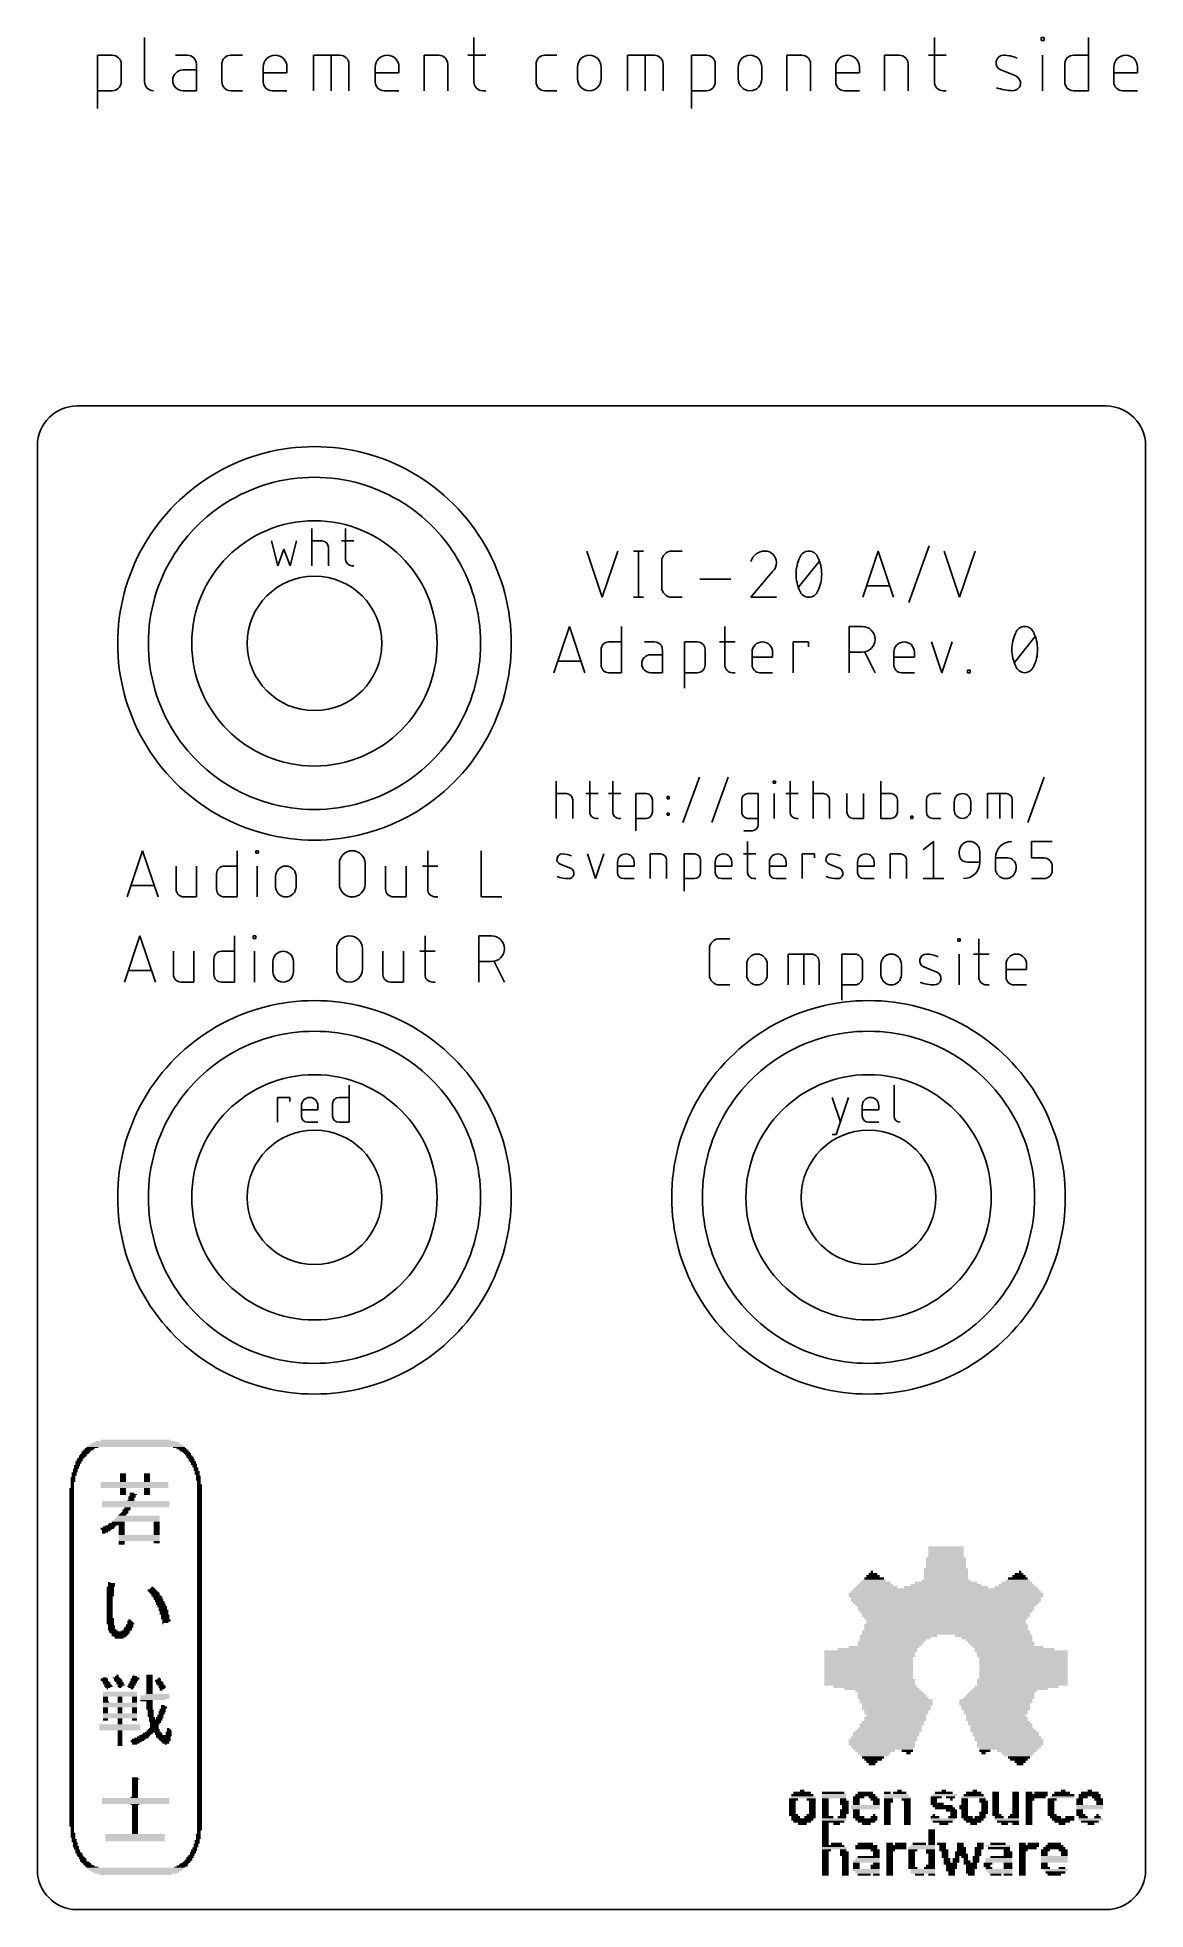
# Model space of a CAD drawing. Extents: x 0 to 28, y 0 to 47.3.
import ezdxf

# ---------------------------------------------------------------- set-up
doc = ezdxf.new("R2010")
doc.units = 0
for name, color, linetype in [('20', 30, 'CONTINUOUS'), ('21', 253, 'CONTINUOUS'), ('51', 253, 'CONTINUOUS')]:
    doc.layers.add(name, color=color, linetype=linetype)

# ---------------------------------------------------------------- blocks, each defined once
blk = doc.blocks.new('RECT')
blk.add_solid([(-0.5, -0.5), (0.5, -0.5), (-0.5, 0.5), (0.5, 0.5)])

msp = doc.modelspace()

# ---------------------------------------------------------------- linework, layer by layer
at = {"layer": '20'}
for p, q in [((1, 38), (27, 38)), ((0, 1), (0, 37)), ((28, 37), (28, 1)), ((27, 0), (1, 0))]:
    msp.add_line(p, q, dxfattribs=at)
for centre, start, end in [((1, 37), 90, 180), ((27, 37), 0, 90), ((1, 1), 180, 270), ((27, 1), 270, 0)]:
    msp.add_arc(centre, 1, start, end, dxfattribs=at)
at = {"layer": '21'}
for p, q in [((2.7073, 47.3139), (2.7073, 46.192)), ((11.0281, 47.3139), (11.0281, 46.192)), ((22.6634, 47.3139), (22.6634, 46.192)), ((25.3607, 47.2391), (25.3607, 47.3139)), ((25.3607, 47.3139), (25.4355, 47.3139)), ((25.4355, 47.3139), (25.4355, 47.2391)), ((26.5556, 47.3139), (26.5556, 45.9676)), ((1.5177, 45.5189), (1.5177, 46.8651)), ((1.5177, 46.8651), (1.8916, 46.8651)), ((3.7908, 46.8651), (3.4916, 46.8651)), ((4.8837, 46.8651), (5.1829, 46.8651)), ((6.9718, 45.9676), (6.9718, 46.8651)), ((6.9718, 46.8651), (7.6449, 46.8651)), ((7.4205, 45.9676), (7.4205, 46.8651)), ((9.7678, 45.9676), (9.7678, 46.8651)), ((9.7678, 46.8651), (10.1417, 46.8651)), ((10.8785, 46.8651), (11.3273, 46.8651)), ((12.8231, 46.8651), (13.1222, 46.8651)), ((14.9111, 45.9676), (14.9111, 46.8651)), ((14.9111, 46.8651), (15.5842, 46.8651)), ((15.3598, 45.9676), (15.3598, 46.8651)), ((16.5294, 45.5189), (16.5294, 46.8651)), ((16.5294, 46.8651), (16.9033, 46.8651)), ((18.9391, 45.9676), (18.9391, 46.8651)), ((18.9391, 46.8651), (19.313, 46.8651)), ((21.403, 45.9676), (21.403, 46.8651)), ((21.403, 46.8651), (21.777, 46.8651)), ((22.5138, 46.8651), (22.9625, 46.8651)), ((25.4355, 47.2391), (25.3607, 47.2391)), ((25.3981, 45.9676), (25.3981, 46.8651)), ((26.1816, 46.8651), (26.5556, 46.8651)), ((2.116, 46.6408), (2.116, 46.192)), ((4.0152, 46.4912), (3.6786, 46.4912)), ((4.0152, 45.9676), (4.0152, 46.6408)), ((4.6594, 46.192), (4.6594, 46.6408)), ((5.7069, 46.192), (5.7069, 46.566)), ((6.3052, 46.4164), (5.7069, 46.4164)), ((6.3052, 46.566), (6.3052, 46.4164)), ((7.8692, 46.6408), (7.8692, 45.9676)), ((8.5358, 46.192), (8.5358, 46.566)), ((9.1341, 46.4164), (8.5358, 46.4164)), ((9.1341, 46.566), (9.1341, 46.4164)), ((10.3661, 46.6408), (10.3661, 45.9676)), ((12.5987, 46.192), (12.5987, 46.6408)), ((13.6462, 46.2668), (13.6462, 46.566)), ((14.2445, 46.566), (14.2445, 46.2668)), ((15.8086, 46.6408), (15.8086, 45.9676)), ((17.1277, 46.6408), (17.1277, 46.192)), ((17.7071, 46.2668), (17.7071, 46.566)), ((18.3054, 46.566), (18.3054, 46.2668)), ((19.5374, 46.6408), (19.5374, 45.9676)), ((20.1711, 46.192), (20.1711, 46.566)), ((20.7694, 46.4164), (20.1711, 46.4164)), ((20.7694, 46.566), (20.7694, 46.4164)), ((22.0014, 46.6408), (22.0014, 45.9676)), ((24.7181, 46.3416), (24.3442, 46.4912)), ((25.9573, 46.192), (25.9573, 46.6408)), ((27.1978, 46.192), (27.1978, 46.566)), ((27.7962, 46.4164), (27.1978, 46.4164)), ((27.7962, 46.566), (27.7962, 46.4164)), ((1.8916, 45.9676), (1.5177, 45.9676)), ((3.6786, 45.9676), (4.0152, 45.9676)), ((5.1829, 45.9676), (4.8837, 45.9676)), ((6.3052, 45.9676), (5.9312, 45.9676)), ((9.1341, 45.9676), (8.7602, 45.9676)), ((11.2525, 45.9676), (11.3273, 45.9676)), ((13.1222, 45.9676), (12.8231, 45.9676)), ((16.9033, 45.9676), (16.5294, 45.9676)), ((20.7694, 45.9676), (20.3954, 45.9676)), ((22.8877, 45.9676), (22.9625, 45.9676)), ((26.5556, 45.9676), (26.1816, 45.9676)), ((27.7962, 45.9676), (27.4222, 45.9676)), ((5.9159, 34.5896), (6.0725, 33.9631)), ((6.3858, 33.9631), (6.5424, 34.5896)), ((6.9347, 33.9631), (6.9347, 34.9029)), ((6.9347, 34.5896), (7.1958, 34.5896)), ((7.6808, 34.5896), (7.9941, 34.5896)), ((7.7852, 34.9029), (7.7852, 34.1197)), ((6.0725, 33.9631), (6.2292, 34.3808)), ((6.2292, 34.3808), (6.3858, 33.9631)), ((7.3524, 34.433), (7.3524, 33.9631)), ((13.8837, 34.333), (14.2732, 33.1645)), ((14.2732, 33.1645), (14.6626, 34.333)), ((15.0577, 34.333), (15.3174, 34.333)), ((15.1876, 34.333), (15.1876, 33.1645)), ((15.7741, 33.4242), (15.7741, 34.0733)), ((16.0337, 34.333), (16.2934, 34.333)), ((19.2332, 33.4242), (19.7525, 34.0733)), ((20.856, 33.1645), (21.2455, 34.333)), ((21.2455, 34.333), (21.6349, 33.1645)), ((22.0145, 33.0347), (22.5338, 34.4628)), ((22.9134, 34.333), (23.3029, 33.1645)), ((23.3029, 33.1645), (23.6923, 34.333)), ((7.9419, 33.9631), (7.9941, 33.9631)), ((16.7412, 33.6189), (17.5201, 33.6189)), ((18.577, 33.8137), (18.0253, 33.1645)), ((15.0577, 33.1645), (15.3174, 33.1645)), ((16.2934, 33.1645), (16.0337, 33.1645)), ((18.0253, 33.1645), (18.6744, 33.1645)), ((21.5376, 33.4567), (20.9534, 33.4567)), ((13.0511, 31.2596), (13.4406, 32.428)), ((13.4406, 32.428), (13.8301, 31.2596)), ((14.7612, 32.428), (14.7612, 31.2596)), ((17.367, 32.428), (17.367, 31.4543)), ((20.5148, 31.2596), (20.5148, 32.428)), ((20.5148, 32.428), (20.8394, 32.428)), ((14.2419, 31.4543), (14.2419, 31.8438)), ((14.4366, 32.0385), (14.7612, 32.0385)), ((15.5951, 32.0385), (15.3355, 32.0385)), ((15.7899, 31.7139), (15.4978, 31.7139)), ((15.7899, 31.2596), (15.7899, 31.8438)), ((16.3492, 30.8701), (16.3492, 32.0385)), ((16.3492, 32.0385), (16.6737, 32.0385)), ((16.8684, 31.8438), (16.8684, 31.4543)), ((17.2371, 32.0385), (17.6266, 32.0385)), ((18.0578, 31.4543), (18.0578, 31.7788)), ((18.577, 31.7788), (18.577, 31.649)), ((19.0931, 31.2596), (19.0931, 32.0385)), ((19.0931, 32.0385), (19.4826, 32.0385)), ((19.4826, 32.0385), (19.4826, 31.9087)), ((20.8394, 31.7788), (20.5148, 31.7788)), ((21.1639, 31.2596), (20.9043, 31.7788)), ((21.6392, 31.4543), (21.6392, 31.7788)), ((22.1584, 31.7788), (22.1584, 31.649)), ((22.5917, 32.0385), (22.8513, 31.2596)), ((22.8513, 31.2596), (23.1109, 32.0385)), ((24.6872, 31.5192), (25.2064, 32.1683)), ((13.7327, 31.5517), (13.1485, 31.5517)), ((14.7612, 31.2596), (14.4366, 31.2596)), ((15.4978, 31.2596), (15.7899, 31.2596)), ((16.6737, 31.2596), (16.3492, 31.2596)), ((17.5617, 31.2596), (17.6266, 31.2596)), ((18.577, 31.649), (18.0578, 31.649)), ((18.577, 31.2596), (18.2525, 31.2596)), ((22.1584, 31.649), (21.6392, 31.649)), ((22.1584, 31.2596), (21.8339, 31.2596)), ((23.5046, 31.2596), (23.5046, 31.3245)), ((23.5046, 31.3245), (23.5696, 31.3245)), ((23.5696, 31.2596), (23.5046, 31.2596)), ((23.5696, 31.3245), (23.5696, 31.2596)), ((13.1069, 27.5784), (13.1069, 28.5182)), ((13.9574, 28.5182), (13.9574, 27.735)), ((14.5365, 28.5182), (14.5365, 27.735)), ((16.3072, 27.4739), (16.7249, 28.6226)), ((17.0387, 27.4739), (17.4564, 28.6226)), ((18.5931, 28.4659), (18.5931, 28.5182)), ((18.5931, 28.5182), (18.6453, 28.5182)), ((18.6453, 28.4659), (18.5931, 28.4659)), ((18.6453, 28.5182), (18.6453, 28.4659)), ((19.017, 28.5182), (19.017, 27.735)), ((19.599, 27.5784), (19.599, 28.5182)), ((21.3105, 28.5182), (21.3105, 27.5784)), ((25.0245, 27.4739), (25.4421, 28.6226)), ((13.1069, 28.2049), (13.3679, 28.2049)), ((13.5245, 28.0483), (13.5245, 27.5784)), ((13.8529, 28.2049), (14.1662, 28.2049)), ((14.4321, 28.2049), (14.7453, 28.2049)), ((15.1231, 27.2651), (15.1231, 28.2049)), ((15.1231, 28.2049), (15.3841, 28.2049)), ((15.5408, 28.0483), (15.5408, 27.735)), ((15.9108, 28.0744), (15.9108, 28.1266)), ((15.9108, 28.1266), (15.9631, 28.1266)), ((15.9631, 28.0744), (15.9108, 28.0744)), ((15.9631, 28.1266), (15.9631, 28.0744)), ((17.7962, 27.735), (17.7962, 28.0483)), ((17.9528, 28.2049), (18.2139, 28.2049)), ((18.2139, 28.2049), (18.2139, 27.4217)), ((18.6192, 27.5784), (18.6192, 28.2049)), ((18.9126, 28.2049), (19.2258, 28.2049)), ((19.599, 28.2049), (19.8601, 28.2049)), ((20.0167, 28.0483), (20.0167, 27.5784)), ((20.4525, 28.2049), (20.4525, 27.735)), ((20.8702, 27.5784), (20.8702, 28.2049)), ((21.5715, 28.2049), (21.3105, 28.2049)), ((21.7282, 27.735), (21.7282, 28.0483)), ((22.4652, 27.735), (22.4652, 28.0483)), ((22.6218, 28.2049), (22.8307, 28.2049)), ((23.1652, 27.7872), (23.1652, 27.996)), ((23.5829, 27.996), (23.5829, 27.7872)), ((24.0056, 27.5784), (24.0056, 28.2049)), ((24.0056, 28.2049), (24.4755, 28.2049)), ((24.3189, 27.5784), (24.3189, 28.2049)), ((24.6322, 28.0483), (24.6322, 27.5784)), ((14.114, 27.5784), (14.1662, 27.5784)), ((14.6931, 27.5784), (14.7453, 27.5784)), ((15.3841, 27.5784), (15.1231, 27.5784)), ((15.9108, 27.6567), (15.9108, 27.7089)), ((15.9108, 27.7089), (15.9631, 27.7089)), ((15.9631, 27.6567), (15.9108, 27.6567)), ((15.9631, 27.7089), (15.9631, 27.6567)), ((18.2139, 27.5784), (17.9528, 27.5784)), ((19.1736, 27.5784), (19.2258, 27.5784)), ((20.6091, 27.5784), (20.8702, 27.5784)), ((21.3105, 27.5784), (21.5715, 27.5784)), ((22.0678, 27.5784), (22.0678, 27.6306)), ((22.0678, 27.6306), (22.12, 27.6306)), ((22.12, 27.5784), (22.0678, 27.5784)), ((22.12, 27.6306), (22.12, 27.5784)), ((22.8307, 27.5784), (22.6218, 27.5784)), ((18.0572, 27.2651), (17.8484, 27.2651)), ((17.9458, 26.9942), (17.9458, 26.211)), ((22.3771, 26.7853), (22.6381, 26.9942)), ((22.6381, 26.9942), (22.6381, 26.0544)), ((25.1203, 26.5765), (25.1203, 26.9942)), ((25.1203, 26.9942), (25.6424, 26.9942)), ((2.2681, 25.5921), (2.6576, 26.7605)), ((2.6576, 26.7605), (3.0471, 25.5921)), ((5.0449, 26.7605), (5.0449, 25.5921)), ((5.5207, 26.6955), (5.5207, 26.7605)), ((5.5207, 26.7605), (5.5856, 26.7605)), ((5.5856, 26.6955), (5.5207, 26.6955)), ((5.5856, 26.7605), (5.5856, 26.6955)), ((9.8605, 26.7605), (9.8605, 25.7868)), ((11.2126, 26.7605), (11.2126, 25.5921)), ((13.895, 26.6809), (14.1038, 26.0544)), ((14.1038, 26.0544), (14.3126, 26.6809)), ((15.4799, 26.0544), (15.4799, 26.6809)), ((15.4799, 26.6809), (15.741, 26.6809)), ((15.8976, 26.5243), (15.8976, 26.0544)), ((16.3379, 25.7411), (16.3379, 26.6809)), ((16.3379, 26.6809), (16.599, 26.6809)), ((16.7556, 26.5243), (16.7556, 26.211)), ((17.8414, 26.6809), (18.1547, 26.6809)), ((19.3255, 26.0544), (19.3255, 26.6809)), ((19.3255, 26.6809), (19.6388, 26.6809)), ((19.6388, 26.6809), (19.6388, 26.5765)), ((21.5454, 26.0544), (21.5454, 26.6809)), ((21.5454, 26.6809), (21.8064, 26.6809)), ((21.9631, 26.5243), (21.9631, 26.0544)), ((23.2915, 26.6809), (23.2915, 26.7331)), ((23.8136, 26.7331), (23.8136, 26.472)), ((24.2059, 26.5765), (24.5191, 26.5765)), ((24.2059, 26.3154), (24.2059, 26.5765)), ((25.4335, 26.5765), (25.1203, 26.5765)), ((3.5029, 26.371), (3.5029, 25.7868)), ((4.0221, 25.5921), (4.0221, 26.371)), ((4.5257, 25.7868), (4.5257, 26.1762)), ((4.7204, 26.371), (5.0449, 26.371)), ((5.5532, 25.5921), (5.5532, 26.371)), ((6.0174, 25.8517), (6.0174, 26.1113)), ((6.5367, 26.1113), (6.5367, 25.8517)), ((7.6289, 25.9166), (7.6289, 26.4359)), ((8.278, 26.4359), (8.278, 25.9166)), ((8.7987, 26.371), (8.7987, 25.7868)), ((9.318, 25.5921), (9.318, 26.371)), ((9.7307, 26.371), (10.1202, 26.371)), ((13.4723, 26.3154), (13.2113, 26.4198)), ((14.6569, 26.211), (14.6569, 26.472)), ((15.0746, 26.3676), (14.6569, 26.3676)), ((15.0746, 26.0544), (14.8136, 26.0544)), ((15.0746, 26.472), (15.0746, 26.3676)), ((16.599, 26.0544), (16.3379, 26.0544)), ((17.1258, 26.211), (17.1258, 26.472)), ((17.5435, 26.3676), (17.1258, 26.3676)), ((17.5435, 26.0544), (17.2824, 26.0544)), ((17.5435, 26.472), (17.5435, 26.3676)), ((18.1025, 26.0544), (18.1547, 26.0544)), ((18.4974, 26.211), (18.4974, 26.472)), ((18.9151, 26.3676), (18.4974, 26.3676)), ((18.9151, 26.0544), (18.654, 26.0544)), ((18.9151, 26.472), (18.9151, 26.3676)), ((20.2693, 26.3154), (20.0083, 26.4198)), ((20.7224, 26.211), (20.7224, 26.472)), ((21.1401, 26.3676), (20.7224, 26.3676)), ((21.1401, 26.0544), (20.8791, 26.0544)), ((21.1401, 26.472), (21.1401, 26.3676)), ((22.3771, 26.0544), (22.8992, 26.0544)), ((23.8136, 26.472), (23.5003, 26.472)), ((24.728, 26.3676), (24.728, 26.3154)), ((25.1203, 26.0544), (25.4335, 26.0544)), ((25.6424, 26.2632), (25.6424, 26.3676)), ((2.9497, 25.8842), (2.3655, 25.8842)), ((3.6976, 25.5921), (4.0221, 25.5921)), ((5.0449, 25.5921), (4.7204, 25.5921)), ((8.9935, 25.5921), (9.318, 25.5921)), ((10.0553, 25.5921), (10.1202, 25.5921)), ((11.2126, 25.5921), (11.7319, 25.5921)), ((2.2007, 23.4396), (2.5901, 24.608)), ((2.5901, 24.608), (2.9796, 23.4396)), ((4.9775, 24.608), (4.9775, 23.4396)), ((5.4533, 24.543), (5.4533, 24.608)), ((5.4533, 24.608), (5.5182, 24.608)), ((5.5182, 24.608), (5.5182, 24.543)), ((9.7931, 24.608), (9.7931, 23.6343)), ((11.1502, 23.4396), (11.1502, 24.608)), ((11.1502, 24.608), (11.4748, 24.608)), ((3.4354, 24.2185), (3.4354, 23.6343)), ((3.9547, 23.4396), (3.9547, 24.2185)), ((4.6529, 24.2185), (4.9775, 24.2185)), ((5.5182, 24.543), (5.4533, 24.543)), ((5.4857, 23.4396), (5.4857, 24.2185)), ((7.5615, 23.7641), (7.5615, 24.2834)), ((8.2106, 24.2834), (8.2106, 23.7641)), ((8.7313, 24.2185), (8.7313, 23.6343)), ((9.2506, 23.4396), (9.2506, 24.2185)), ((9.6632, 24.2185), (10.0527, 24.2185)), ((16.9777, 23.6279), (16.9777, 24.2771)), ((17.2374, 24.5367), (17.497, 24.5367)), ((18.9736, 23.3683), (18.9736, 24.1472)), ((18.9736, 24.1472), (19.5578, 24.1472)), ((19.363, 23.3683), (19.363, 24.1472)), ((20.3285, 22.9788), (20.3285, 24.1472)), ((20.3285, 24.1472), (20.653, 24.1472)), ((23.2549, 24.4718), (23.2549, 24.5367)), ((23.2549, 24.5367), (23.3198, 24.5367)), ((23.3198, 24.4718), (23.2549, 24.4718)), ((23.2873, 23.3683), (23.2873, 24.1472)), ((23.3198, 24.5367), (23.3198, 24.4718)), ((23.6548, 24.1472), (24.0443, 24.1472)), ((23.7847, 24.5367), (23.7847, 23.563)), ((2.8822, 23.7317), (2.298, 23.7317)), ((4.4582, 23.6343), (4.4582, 24.0237)), ((5.95, 23.6992), (5.95, 23.9588)), ((6.4693, 23.9588), (6.4693, 23.6992)), ((11.4748, 23.9588), (11.1502, 23.9588)), ((11.7993, 23.4396), (11.5397, 23.9588)), ((17.9223, 23.6279), (17.9223, 23.8876)), ((18.4416, 23.8876), (18.4416, 23.6279)), ((19.7525, 23.9525), (19.7525, 23.3683)), ((20.8478, 23.9525), (20.8478, 23.563)), ((21.3132, 23.6279), (21.3132, 23.8876)), ((21.8325, 23.8876), (21.8325, 23.6279)), ((22.7257, 23.6929), (22.4011, 23.8227)), ((24.4755, 23.563), (24.4755, 23.8876)), ((24.9948, 23.7578), (24.4755, 23.7578)), ((24.9948, 23.8876), (24.9948, 23.7578)), ((3.6301, 23.4396), (3.9547, 23.4396)), ((4.9775, 23.4396), (4.6529, 23.4396)), ((8.926, 23.4396), (9.2506, 23.4396)), ((9.9878, 23.4396), (10.0527, 23.4396)), ((17.497, 23.3683), (17.2374, 23.3683)), ((20.653, 23.3683), (20.3285, 23.3683)), ((23.9794, 23.3683), (24.0443, 23.3683)), ((24.9948, 23.3683), (24.6702, 23.3683)), ((7.8763, 20.8379), (7.8763, 19.8981)), ((21.6464, 20.8379), (21.6464, 20.0547)), ((6.0662, 19.8981), (6.0662, 20.5246)), ((6.0662, 20.5246), (6.3795, 20.5246)), ((6.3795, 20.5246), (6.3795, 20.4202)), ((7.4586, 20.0547), (7.4586, 20.368)), ((7.6152, 20.5246), (7.8763, 20.5246)), ((20.0794, 20.5246), (20.2883, 19.8981)), ((20.1838, 19.5848), (20.4971, 20.5246)), ((6.6707, 20.0547), (6.6707, 20.3158)), ((7.0884, 20.2114), (6.6707, 20.2114)), ((7.0884, 19.8981), (6.8273, 19.8981)), ((7.0884, 20.3158), (7.0884, 20.2114)), ((7.8763, 19.8981), (7.6152, 19.8981)), ((20.8414, 20.0547), (20.8414, 20.3158)), ((21.2591, 20.2114), (20.8414, 20.2114)), ((21.2591, 19.8981), (20.9981, 19.8981)), ((21.2591, 20.3158), (21.2591, 20.2114)), ((20.0794, 19.5848), (20.1838, 19.5848))]:
    msp.add_line(p, q, dxfattribs=at)
for centre, radius in [((7, 32), 3.1), ((7, 32), 1.7), ((7, 18), 3.1), ((21, 18), 3.1), ((7, 18), 1.7), ((21, 18), 1.7)]:
    msp.add_circle(centre, radius, dxfattribs=at)
for centre, radius, start, end in [((1.8916, 46.6408), 0.2244, 0, 90), ((3.7908, 46.6408), 0.2244, 0, 90), ((4.8837, 46.6408), 0.2244, 89.9992, 180), ((6.006, 46.566), 0.2992, 0, 180), ((7.6449, 46.6408), 0.2244, 0, 90), ((8.835, 46.566), 0.2992, 0, 180), ((10.1417, 46.6408), 0.2244, 0, 90), ((12.8231, 46.6408), 0.2244, 89.9992, 180), ((13.9454, 46.566), 0.2992, 0, 180), ((15.5842, 46.6408), 0.2244, 0, 90), ((16.9033, 46.6408), 0.2244, 0, 90), ((18.0063, 46.566), 0.2992, 0, 180), ((19.313, 46.6408), 0.2244, 0, 90), ((20.4702, 46.566), 0.2992, 0, 180), ((21.777, 46.6408), 0.2244, 0, 90), ((24.4162, 46.6712), 0.1939, 89.181, 248.1986), ((24.4068, 46.0159), 0.8493, 65.7609, 89.181), ((26.1816, 46.6408), 0.2244, 89.9992, 180), ((27.497, 46.566), 0.2992, 0, 180), ((3.6786, 46.2294), 0.2618, 90, 270), ((1.8916, 46.192), 0.2244, 270.0008, 0), ((2.9316, 46.192), 0.2244, 180, 270), ((4.8837, 46.192), 0.2244, 180, 270), ((5.9312, 46.192), 0.2244, 180, 270), ((8.7602, 46.192), 0.2244, 180, 270), ((11.2525, 46.192), 0.2244, 180, 270), ((12.8231, 46.192), 0.2244, 180, 270), ((13.9454, 46.2668), 0.2992, 180, 0), ((16.9033, 46.192), 0.2244, 270.0008, 0), ((18.0063, 46.2668), 0.2992, 180, 0), ((20.3954, 46.192), 0.2244, 180, 270), ((22.8877, 46.192), 0.2244, 180, 270), ((24.6615, 47.236), 1.2684, 250.2096, 269.181), ((24.6461, 46.1615), 0.1939, 269.181, 68.1986), ((26.1816, 46.192), 0.2244, 180, 270), ((27.4222, 46.192), 0.2244, 180, 270), ((7, 32), 4.9729, 60.1541, 119.8459), ((7, 32), 4.1976, 57.3808, 122.6192), ((7.1958, 34.433), 0.1566, 0.0011, 90), ((7, 32), 4.9729, 150.1541, 209.8459), ((7, 32), 4.1976, 147.3808, 212.6192), ((7.9419, 34.1197), 0.1566, 180, 270), ((7, 32), 4.1976, 327.3808, 32.6192), ((7, 32), 4.9729, 330.1541, 29.8459), ((16.0337, 34.0733), 0.2596, 90.0007, 180), ((18.3823, 33.9577), 0.3753, 90.0001, 162.0549), ((18.3823, 34.0408), 0.2921, 0, 90), ((20.1312, 33.7488), 0.9628, 154.0109, 180.0001), ((19.4929, 34.0928), 0.2402, 90, 161.0751), ((19.4929, 34.0928), 0.2402, 18.9248, 90.0002), ((18.8546, 33.7488), 0.9629, 359.9999, 25.9891), ((18.3607, 34.0409), 0.3138, 313.604, 359.9996), ((20.1312, 33.7488), 0.9629, 180, 205.9888), ((18.8545, 33.7488), 0.9629, 334.0112, 360), ((16.0337, 33.4242), 0.2596, 180, 270), ((19.4929, 33.4047), 0.2402, 198.9254, 269.9998), ((19.4929, 33.4047), 0.2402, 270, 341.0747), ((20.8394, 32.1034), 0.3246, 270, 90), ((25.5851, 31.8438), 0.9628, 154.0109, 180.0001), ((24.9468, 32.1878), 0.2402, 90, 161.0751), ((24.9468, 32.1878), 0.2402, 18.9248, 90.0002), ((24.3085, 31.8438), 0.9629, 359.9999, 25.9891), ((14.4366, 31.8438), 0.1947, 90, 180), ((15.4978, 31.4867), 0.2272, 90, 270), ((15.5951, 31.8438), 0.1947, 0, 90), ((16.6737, 31.8437), 0.1947, 0.0009, 90), ((18.3174, 31.7788), 0.2596, 0, 180), ((21.8988, 31.7788), 0.2596, 0, 180), ((25.5851, 31.8438), 0.9629, 180, 205.9888), ((24.3085, 31.8438), 0.9629, 334.0112, 360), ((14.4366, 31.4543), 0.1947, 180, 270), ((16.6737, 31.4543), 0.1947, 270, 0), ((17.5617, 31.4543), 0.1947, 180, 270), ((18.2525, 31.4543), 0.1947, 180, 270), ((21.8339, 31.4543), 0.1947, 180, 270), ((24.9468, 31.4997), 0.2402, 198.9254, 269.9998), ((24.9468, 31.4997), 0.2402, 270, 341.0747), ((7, 32), 4.1976, 237.3808, 302.6192), ((13.3679, 28.0482), 0.1566, 0.0011, 90), ((15.3841, 28.0482), 0.1566, 0.0011, 90), ((17.9528, 28.0483), 0.1566, 90, 180), ((19.8601, 28.0482), 0.1566, 0.0011, 90), ((21.5715, 28.0483), 0.1566, 0, 90), ((22.6218, 28.0483), 0.1566, 90, 180), ((23.374, 27.996), 0.2088, 0, 180), ((24.4755, 28.0483), 0.1566, 0, 90), ((7, 32), 4.9729, 240.1541, 299.8459), ((14.114, 27.735), 0.1566, 180, 270), ((14.6931, 27.735), 0.1566, 180, 270), ((15.3841, 27.735), 0.1566, 270, 0), ((17.9528, 27.735), 0.1566, 180, 270), ((19.1736, 27.735), 0.1566, 180, 270), ((20.6091, 27.735), 0.1566, 180, 270), ((21.5715, 27.735), 0.1566, 270, 359.9989), ((22.6218, 27.735), 0.1566, 180, 270), ((23.374, 27.7872), 0.2088, 180, 0), ((18.0572, 27.4217), 0.1566, 270.0011, 0), ((23.5525, 26.7331), 0.2611, 0, 180), ((24.6236, 26.5765), 0.4177, 90.0004, 180), ((7.9535, 26.4359), 0.3246, 0, 180), ((13.2616, 26.5455), 0.1354, 89.1826, 248.1983), ((13.255, 26.0881), 0.5929, 65.7606, 89.1826), ((14.8658, 26.472), 0.2088, 0, 180), ((15.741, 26.5242), 0.1566, 0.0011, 90), ((16.599, 26.5242), 0.1566, 0.0011, 90), ((17.3347, 26.472), 0.2088, 0, 180), ((18.7062, 26.472), 0.2088, 0, 180), ((20.0585, 26.5455), 0.1354, 89.1826, 248.1983), ((20.052, 26.0881), 0.5929, 65.7606, 89.1826), ((20.9313, 26.472), 0.2088, 0, 180), ((21.8064, 26.5242), 0.1566, 0.0011, 90), ((23.5003, 26.6809), 0.2088, 180, 270), ((24.5191, 26.3676), 0.2088, 0, 90), ((25.4335, 26.3676), 0.2088, 0, 90), ((4.7204, 26.1762), 0.1947, 90, 180), ((6.2771, 26.1113), 0.2596, 0, 180), ((13.4327, 26.9397), 0.8854, 250.2085, 269.1826), ((13.422, 26.1897), 0.1354, 269.1826, 68.1983), ((14.8136, 26.211), 0.1566, 180, 270), ((16.599, 26.211), 0.1566, 270, 0), ((17.2824, 26.211), 0.1566, 180, 270), ((18.1025, 26.211), 0.1566, 180, 270), ((18.654, 26.211), 0.1566, 180, 270), ((20.2297, 26.9397), 0.8854, 250.2085, 269.1826), ((20.219, 26.1897), 0.1354, 269.1826, 68.1983), ((20.8791, 26.211), 0.1566, 180, 270), ((23.3959, 26.472), 0.4177, 270, 0), ((24.4669, 26.3154), 0.2611, 180, 0), ((25.4335, 26.2632), 0.2088, 270, 0), ((3.6976, 25.7868), 0.1947, 180, 270), ((4.7204, 25.7868), 0.1947, 180, 270), ((6.2771, 25.8517), 0.2596, 180, 0), ((7.9535, 25.9166), 0.3246, 180, 0), ((8.9935, 25.7868), 0.1947, 180, 270), ((10.0553, 25.7868), 0.1947, 180, 270), ((7.886, 24.2834), 0.3246, 0, 180), ((11.4748, 24.2834), 0.3246, 270, 90), ((4.6529, 24.0237), 0.1947, 90, 180), ((6.2096, 23.9588), 0.2596, 0, 180), ((17.2374, 24.2771), 0.2596, 90.0007, 180), ((18.1819, 23.8876), 0.2596, 0, 180), ((19.5578, 23.9525), 0.1947, 0, 90), ((20.653, 23.9525), 0.1947, 0.0009, 90), ((21.5728, 23.8876), 0.2596, 0, 180), ((22.4636, 23.9789), 0.1683, 89.1818, 248.1989), ((22.4555, 23.4102), 0.7371, 65.7612, 89.1819), ((24.7351, 23.8876), 0.2596, 0, 180), ((6.2096, 23.6992), 0.2596, 180, 0), ((7.886, 23.7641), 0.3246, 180, 0), ((22.6632, 23.5366), 0.1683, 269.1818, 68.1989), ((3.6301, 23.6343), 0.1947, 180, 270), ((4.6529, 23.6343), 0.1947, 180, 270), ((8.926, 23.6343), 0.1947, 180, 270), ((9.9878, 23.6343), 0.1947, 180, 270), ((17.2374, 23.6279), 0.2596, 180, 270), ((18.1819, 23.6279), 0.2596, 180, 0), ((20.653, 23.563), 0.1947, 270, 0), ((21.5728, 23.6279), 0.2596, 180, 0), ((22.6765, 24.469), 1.1008, 250.209, 269.1819), ((23.9794, 23.563), 0.1947, 180, 270), ((24.6702, 23.563), 0.1947, 180, 270), ((7, 18), 4.9729, 60.1541, 119.8459), ((21, 18), 4.9729, 60.1541, 119.8459), ((7, 18), 4.1976, 57.3808, 122.6192), ((21, 18), 4.1976, 57.3808, 122.6192), ((7, 18), 4.9729, 150.1541, 209.8459), ((6.8795, 20.3158), 0.2088, 0, 180), ((7.6152, 20.368), 0.1566, 90, 180), ((7, 18), 4.9729, 330.1541, 29.8459), ((21, 18), 4.9729, 150.1541, 209.8459), ((21.0503, 20.3158), 0.2088, 0, 180), ((21, 18), 4.9729, 330.1541, 29.8459), ((7, 18), 4.1976, 147.3808, 212.6192), ((6.8273, 20.0547), 0.1566, 180, 270), ((7.6152, 20.0547), 0.1566, 180, 270), ((7, 18), 4.1976, 327.3808, 32.6192), ((21, 18), 4.1976, 147.3808, 212.6192), ((20.9981, 20.0547), 0.1566, 180, 270), ((21.8031, 20.0547), 0.1566, 180, 270), ((21, 18), 4.1976, 327.3808, 32.6192), ((7, 18), 4.1976, 237.3808, 302.6192), ((21, 18), 4.1976, 237.3808, 302.6192), ((7, 18), 4.9729, 240.1541, 299.8459), ((21, 18), 4.9729, 240.1541, 299.8459)]:
    msp.add_arc(centre, radius, start, end, dxfattribs=at)
at = {"layer": '51'}
for centre, radius, start, end in [((7, 32), 4.9729, 119.8459, 150.1541), ((7, 32), 4.9729, 29.8459, 60.1541), ((7, 32), 4.1976, 122.6192, 147.3808), ((7, 32), 4.1976, 32.6192, 57.3808), ((7, 32), 4.9729, 209.8459, 240.1541), ((7, 32), 4.1976, 212.6192, 237.3808), ((7, 32), 4.1976, 302.6192, 327.3808), ((7, 32), 4.9729, 299.8459, 330.1541), ((7, 18), 4.9729, 119.8459, 150.1541), ((7, 18), 4.9729, 29.8459, 60.1541), ((21, 18), 4.9729, 119.8459, 150.1541), ((21, 18), 4.9729, 29.8459, 60.1541), ((7, 18), 4.1976, 122.6192, 147.3808), ((7, 18), 4.1976, 32.6192, 57.3808), ((21, 18), 4.1976, 122.6192, 147.3808), ((21, 18), 4.1976, 32.6192, 57.3808), ((7, 18), 4.1976, 212.6192, 237.3808), ((7, 18), 4.1976, 302.6192, 327.3808), ((21, 18), 4.1976, 212.6192, 237.3808), ((21, 18), 4.1976, 302.6192, 327.3808), ((7, 18), 4.9729, 209.8459, 240.1541), ((7, 18), 4.9729, 299.8459, 330.1541), ((21, 18), 4.9729, 209.8459, 240.1541), ((21, 18), 4.9729, 299.8459, 330.1541)]:
    msp.add_arc(centre, radius, start, end, dxfattribs=at)

# ---------------------------------------------------------------- block references
at = {"layer": '21'}
for p, xscale, yscale in [((2.4812, 11.8303), 2.0117, 0.0305), ((2.4812, 11.8608), 1.7678, 0.0305), ((1.0639, 11.3731), 0.1524, 0.0305), ((1.0639, 11.3426), 0.1524, 0.0305), ((1.0944, 11.4036), 0.1524, 0.0305), ((1.1401, 11.4646), 0.1829, 0.0305), ((1.1248, 11.4341), 0.1524, 0.0305), ((1.1706, 11.495), 0.1829, 0.0305), ((1.2163, 11.556), 0.2134, 0.0305), ((1.201, 11.5255), 0.1829, 0.0305), ((1.2468, 11.5865), 0.2134, 0.0305), ((1.2925, 11.617), 0.2438, 0.0305), ((1.323, 11.6474), 0.2438, 0.0305), ((1.3839, 11.6779), 0.3048, 0.0305), ((2.4812, 11.7084), 2.4384, 0.0305), ((2.4812, 11.7389), 2.3774, 0.0305), ((2.4812, 11.7694), 2.2555, 0.0305), ((2.4964, 11.7998), 2.1641, 0.0305), ((3.5785, 11.6779), 0.3048, 0.0305), ((3.6394, 11.6474), 0.2438, 0.0305), ((3.6852, 11.617), 0.2134, 0.0305), ((3.7156, 11.5865), 0.2134, 0.0305), ((3.7614, 11.556), 0.1829, 0.0305), ((3.7918, 11.5255), 0.1829, 0.0305), ((3.8071, 11.495), 0.1524, 0.0305), ((3.8528, 11.4341), 0.1829, 0.0305), ((3.8376, 11.4646), 0.1524, 0.0305), ((3.868, 11.4036), 0.1524, 0.0305), ((3.8985, 11.3731), 0.1524, 0.0305), ((3.8985, 11.3426), 0.1524, 0.0305), ((0.8962, 10.9159), 0.1219, 0.0305), ((0.8962, 10.8854), 0.1219, 0.0305), ((0.9267, 11.0378), 0.1219, 0.0305), ((0.9267, 11.0074), 0.1219, 0.0305), ((0.9267, 10.9769), 0.1219, 0.0305), ((0.9115, 10.9464), 0.0914, 0.0305), ((0.9572, 11.1293), 0.1219, 0.0305), ((0.9572, 11.0988), 0.1219, 0.0305), ((0.9572, 11.0683), 0.1219, 0.0305), ((1.0029, 11.2207), 0.1524, 0.0305), ((0.9877, 11.1902), 0.1219, 0.0305), ((0.9877, 11.1598), 0.1219, 0.0305), ((1.0334, 11.3122), 0.1524, 0.0305), ((1.0334, 11.2817), 0.1524, 0.0305), ((1.0182, 11.2512), 0.1219, 0.0305), ((2.1612, 11.0074), 0.1524, 0.0305), ((2.1612, 10.9769), 0.1524, 0.0305), ((2.1612, 10.9464), 0.1524, 0.0305), ((2.1612, 10.9159), 0.1524, 0.0305), ((2.1612, 10.8854), 0.1524, 0.0305), ((2.7708, 11.0074), 0.1524, 0.0305), ((2.7708, 10.9769), 0.1524, 0.0305), ((2.7708, 10.9464), 0.1524, 0.0305), ((2.7708, 10.9159), 0.1524, 0.0305), ((2.7708, 10.8854), 0.1524, 0.0305), ((3.929, 11.3122), 0.1524, 0.0305), ((3.9442, 11.2817), 0.1219, 0.0305), ((3.9595, 11.2512), 0.1524, 0.0305), ((3.9747, 11.2207), 0.1219, 0.0305), ((3.9747, 11.1902), 0.1219, 0.0305), ((4.0052, 11.1598), 0.1219, 0.0305), ((4.0052, 11.1293), 0.1219, 0.0305), ((4.0052, 11.0988), 0.1219, 0.0305), ((4.0357, 11.0683), 0.1219, 0.0305), ((4.0357, 11.0378), 0.1219, 0.0305), ((4.0357, 11.0074), 0.1219, 0.0305), ((4.0509, 10.9769), 0.0914, 0.0305), ((4.0662, 10.9464), 0.1219, 0.0305), ((4.0662, 10.9159), 0.1219, 0.0305), ((4.0662, 10.8854), 0.1219, 0.0305), ((0.8658, 10.6416), 0.1219, 0.0305), ((0.8658, 10.6111), 0.1219, 0.0305), ((0.8658, 10.5806), 0.1219, 0.0305), ((0.8658, 10.5502), 0.1219, 0.0305), ((0.8658, 10.5197), 0.1219, 0.0305), ((0.8658, 10.4892), 0.1219, 0.0305), ((0.8658, 10.4587), 0.1219, 0.0305), ((0.8658, 10.4282), 0.1219, 0.0305), ((0.8658, 10.3978), 0.1219, 0.0305), ((0.8962, 10.855), 0.1219, 0.0305), ((0.8962, 10.8245), 0.1219, 0.0305), ((0.881, 10.794), 0.0914, 0.0305), ((0.881, 10.7635), 0.0914, 0.0305), ((0.881, 10.733), 0.0914, 0.0305), ((0.881, 10.7026), 0.0914, 0.0305), ((0.881, 10.6721), 0.0914, 0.0305), ((2.4507, 10.794), 1.7069, 0.0305), ((2.4507, 10.7635), 1.7069, 0.0305), ((2.4507, 10.733), 1.7069, 0.0305), ((2.4507, 10.7026), 1.7069, 0.0305), ((2.4507, 10.6721), 1.7069, 0.0305), ((2.1612, 10.855), 0.1524, 0.0305), ((2.1612, 10.8245), 0.1524, 0.0305), ((2.1612, 10.6416), 0.1524, 0.0305), ((2.1612, 10.6111), 0.1524, 0.0305), ((2.1612, 10.5806), 0.1524, 0.0305), ((2.1612, 10.5502), 0.1524, 0.0305), ((2.1612, 10.5197), 0.1524, 0.0305), ((2.1612, 10.4892), 0.1524, 0.0305), ((2.3745, 10.3978), 0.1524, 0.0305), ((2.3898, 10.4282), 0.1829, 0.0305), ((2.4202, 10.4892), 0.1829, 0.0305), ((2.405, 10.4587), 0.1524, 0.0305), ((2.3898, 10.5197), 0.1219, 0.0305), ((2.7708, 10.855), 0.1524, 0.0305), ((2.7708, 10.8245), 0.1524, 0.0305), ((2.7708, 10.6416), 0.1524, 0.0305), ((2.7708, 10.6111), 0.1524, 0.0305), ((2.7708, 10.5806), 0.1524, 0.0305), ((2.7708, 10.5502), 0.1524, 0.0305), ((2.7708, 10.5197), 0.1524, 0.0305), ((2.7708, 10.4892), 0.1524, 0.0305), ((4.0662, 10.855), 0.1219, 0.0305), ((4.0966, 10.733), 0.1219, 0.0305), ((4.0966, 10.7026), 0.1219, 0.0305), ((4.0966, 10.6721), 0.1219, 0.0305), ((4.0966, 10.6416), 0.1219, 0.0305), ((4.0966, 10.6111), 0.1219, 0.0305), ((4.0966, 10.5806), 0.1219, 0.0305), ((4.0966, 10.5502), 0.1219, 0.0305), ((4.0966, 10.5197), 0.1219, 0.0305), ((4.0966, 10.4892), 0.1219, 0.0305), ((4.0966, 10.4587), 0.1219, 0.0305), ((4.0966, 10.4282), 0.1219, 0.0305), ((4.0966, 10.3978), 0.1219, 0.0305), ((4.0814, 10.8245), 0.0914, 0.0305), ((4.0814, 10.794), 0.0914, 0.0305), ((4.0814, 10.7635), 0.0914, 0.0305), ((0.8658, 10.3673), 0.1219, 0.0305), ((0.8658, 10.3368), 0.1219, 0.0305), ((0.8658, 10.3063), 0.1219, 0.0305), ((0.8658, 10.2758), 0.1219, 0.0305), ((0.8658, 10.2454), 0.1219, 0.0305), ((0.8658, 10.2149), 0.1219, 0.0305), ((0.8658, 10.1844), 0.1219, 0.0305), ((0.8658, 10.1539), 0.1219, 0.0305), ((0.8658, 10.1234), 0.1219, 0.0305), ((0.8658, 10.093), 0.1219, 0.0305), ((0.8658, 10.0625), 0.1219, 0.0305), ((0.8658, 10.032), 0.1219, 0.0305), ((0.8658, 10.0015), 0.1219, 0.0305), ((0.8658, 9.971), 0.1219, 0.0305), ((0.8658, 9.9406), 0.1219, 0.0305), ((2.4812, 10.3063), 1.7069, 0.0305), ((2.4812, 10.2758), 1.7069, 0.0305), ((2.4812, 10.2454), 1.7069, 0.0305), ((2.4812, 10.2149), 1.7069, 0.0305), ((2.4812, 10.1844), 1.7069, 0.0305), ((2.5574, 9.9406), 1.0668, 0.0305), ((2.1459, 9.971), 0.1829, 0.0305), ((2.1764, 10.0015), 0.1829, 0.0305), ((2.2069, 10.032), 0.1829, 0.0305), ((2.2221, 10.0625), 0.1524, 0.0305), ((2.2374, 10.093), 0.1829, 0.0305), ((2.2678, 10.1234), 0.1829, 0.0305), ((2.2831, 10.1539), 0.1524, 0.0305), ((2.3593, 10.3368), 0.1829, 0.0305), ((2.3745, 10.3673), 0.1524, 0.0305), ((4.0966, 10.3673), 0.1219, 0.0305), ((4.0966, 10.3368), 0.1219, 0.0305), ((4.0966, 10.3063), 0.1219, 0.0305), ((4.0966, 10.2758), 0.1219, 0.0305), ((4.0966, 10.2454), 0.1219, 0.0305), ((4.0966, 10.2149), 0.1219, 0.0305), ((4.0966, 10.1844), 0.1219, 0.0305), ((4.0966, 10.1539), 0.1219, 0.0305), ((4.0966, 10.1234), 0.1219, 0.0305), ((4.0966, 10.093), 0.1219, 0.0305), ((4.0966, 10.0625), 0.1219, 0.0305), ((4.0966, 10.032), 0.1219, 0.0305), ((4.0966, 10.0015), 0.1219, 0.0305), ((4.0966, 9.971), 0.1219, 0.0305), ((4.0966, 9.9406), 0.1219, 0.0305), ((0.8658, 9.9101), 0.1219, 0.0305), ((0.8658, 9.8796), 0.1219, 0.0305), ((0.8658, 9.8491), 0.1219, 0.0305), ((0.8658, 9.8186), 0.1219, 0.0305), ((0.8658, 9.7882), 0.1219, 0.0305), ((0.8658, 9.7577), 0.1219, 0.0305), ((0.8658, 9.7272), 0.1219, 0.0305), ((0.8658, 9.6967), 0.1219, 0.0305), ((0.8658, 9.6662), 0.1219, 0.0305), ((0.8658, 9.6358), 0.1219, 0.0305), ((0.8658, 9.6053), 0.1219, 0.0305), ((0.8658, 9.5748), 0.1219, 0.0305), ((0.8658, 9.5443), 0.1219, 0.0305), ((0.8658, 9.5138), 0.1219, 0.0305), ((0.8658, 9.4834), 0.1219, 0.0305), ((0.8658, 9.4529), 0.1219, 0.0305), ((1.7649, 9.6358), 0.3353, 0.0305), ((1.7344, 9.6053), 0.2743, 0.0305), ((1.7344, 9.5748), 0.2134, 0.0305), ((1.704, 9.5443), 0.1524, 0.0305), ((1.6735, 9.5138), 0.0914, 0.0305), ((1.8106, 9.6662), 0.3048, 0.0305), ((1.8564, 9.6967), 0.2743, 0.0305), ((1.9935, 9.7272), 0.4267, 0.0305), ((2.0088, 9.7577), 0.3962, 0.0305), ((2.0392, 9.7882), 0.3353, 0.0305), ((2.4964, 9.8186), 1.1887, 0.0305), ((2.5117, 9.8491), 1.1582, 0.0305), ((2.5269, 9.8796), 1.1278, 0.0305), ((2.5422, 9.9101), 1.0973, 0.0305), ((2.1307, 9.6967), 0.1524, 0.0305), ((2.1307, 9.6662), 0.1524, 0.0305), ((2.1307, 9.6358), 0.1524, 0.0305), ((2.1307, 9.6053), 0.1524, 0.0305), ((2.1307, 9.5748), 0.1524, 0.0305), ((2.1307, 9.5443), 0.1524, 0.0305), ((2.1307, 9.5138), 0.1524, 0.0305), ((2.1307, 9.4834), 0.1524, 0.0305), ((2.5726, 9.4529), 1.0363, 0.0305), ((3.0146, 9.7882), 0.1524, 0.0305), ((3.0146, 9.7577), 0.1524, 0.0305), ((3.0146, 9.7272), 0.1524, 0.0305), ((3.0146, 9.6967), 0.1524, 0.0305), ((3.0146, 9.6662), 0.1524, 0.0305), ((3.0146, 9.6358), 0.1524, 0.0305), ((3.0146, 9.6053), 0.1524, 0.0305), ((3.0146, 9.5748), 0.1524, 0.0305), ((3.0146, 9.5443), 0.1524, 0.0305), ((3.0146, 9.5138), 0.1524, 0.0305), ((3.0146, 9.4834), 0.1524, 0.0305), ((4.0966, 9.9101), 0.1219, 0.0305), ((4.0966, 9.8796), 0.1219, 0.0305), ((4.0966, 9.8491), 0.1219, 0.0305), ((4.0966, 9.8186), 0.1219, 0.0305), ((4.0966, 9.7882), 0.1219, 0.0305), ((4.0966, 9.7577), 0.1219, 0.0305), ((4.0966, 9.7272), 0.1219, 0.0305), ((4.0966, 9.6967), 0.1219, 0.0305), ((4.0966, 9.6662), 0.1219, 0.0305), ((4.0966, 9.6358), 0.1219, 0.0305), ((4.0966, 9.6053), 0.1219, 0.0305), ((4.0966, 9.5748), 0.1219, 0.0305), ((4.0966, 9.5443), 0.1219, 0.0305), ((4.0966, 9.5138), 0.1219, 0.0305), ((4.0966, 9.4834), 0.1219, 0.0305), ((4.0966, 9.4529), 0.1219, 0.0305), ((0.8658, 9.4224), 0.1219, 0.0305), ((0.8658, 9.3919), 0.1219, 0.0305), ((0.8658, 9.3614), 0.1219, 0.0305), ((0.8658, 9.331), 0.1219, 0.0305), ((0.8658, 9.3005), 0.1219, 0.0305), ((0.8658, 9.27), 0.1219, 0.0305), ((0.8658, 9.2395), 0.1219, 0.0305), ((0.8658, 9.209), 0.1219, 0.0305), ((0.8658, 9.1786), 0.1219, 0.0305), ((0.8658, 9.1481), 0.1219, 0.0305), ((0.8658, 9.1176), 0.1219, 0.0305), ((0.8658, 9.0871), 0.1219, 0.0305), ((0.8658, 9.0566), 0.1219, 0.0305), ((0.8658, 9.0262), 0.1219, 0.0305), ((0.8658, 8.9957), 0.1219, 0.0305), ((2.5726, 9.4224), 1.0363, 0.0305), ((2.5726, 9.3919), 1.0363, 0.0305), ((2.5726, 9.3614), 1.0363, 0.0305), ((2.5726, 9.331), 1.0363, 0.0305), ((2.1307, 9.3005), 0.1524, 0.0305), ((2.1307, 9.27), 0.1524, 0.0305), ((2.1307, 9.2395), 0.1524, 0.0305), ((3.0146, 9.3005), 0.1524, 0.0305), ((3.0146, 9.27), 0.1524, 0.0305), ((4.0966, 9.4224), 0.1219, 0.0305), ((4.0966, 9.3919), 0.1219, 0.0305), ((4.0966, 9.3614), 0.1219, 0.0305), ((4.0966, 9.331), 0.1219, 0.0305), ((4.0966, 9.3005), 0.1219, 0.0305), ((4.0966, 9.27), 0.1219, 0.0305), ((4.0966, 9.2395), 0.1219, 0.0305), ((4.0966, 9.209), 0.1219, 0.0305), ((4.0966, 9.1786), 0.1219, 0.0305), ((4.0966, 9.1481), 0.1219, 0.0305), ((4.0966, 9.1176), 0.1219, 0.0305), ((4.0966, 9.0871), 0.1219, 0.0305), ((4.0966, 9.0566), 0.1219, 0.0305), ((4.0966, 9.0262), 0.1219, 0.0305), ((4.0966, 8.9957), 0.1219, 0.0305), ((22.9578, 9.1515), 0.8941, 0.0559), ((22.9578, 9.0956), 0.8941, 0.0559), ((22.9578, 9.0397), 0.8941, 0.0559), ((22.9578, 8.9839), 0.8941, 0.0559), ((0.8658, 8.9652), 0.1219, 0.0305), ((0.8658, 8.9347), 0.1219, 0.0305), ((0.8658, 8.9042), 0.1219, 0.0305), ((0.8658, 8.8738), 0.1219, 0.0305), ((0.8658, 8.8433), 0.1219, 0.0305), ((0.8658, 8.8128), 0.1219, 0.0305), ((0.8658, 8.7823), 0.1219, 0.0305), ((0.8658, 8.7518), 0.1219, 0.0305), ((0.8658, 8.7214), 0.1219, 0.0305), ((0.8658, 8.6909), 0.1219, 0.0305), ((0.8658, 8.6604), 0.1219, 0.0305), ((0.8658, 8.6299), 0.1219, 0.0305), ((0.8658, 8.5994), 0.1219, 0.0305), ((0.8658, 8.569), 0.1219, 0.0305), ((0.8658, 8.5385), 0.1219, 0.0305), ((0.8658, 8.508), 0.1219, 0.0305), ((4.0966, 8.9652), 0.1219, 0.0305), ((4.0966, 8.9347), 0.1219, 0.0305), ((4.0966, 8.9042), 0.1219, 0.0305), ((4.0966, 8.8738), 0.1219, 0.0305), ((4.0966, 8.8433), 0.1219, 0.0305), ((4.0966, 8.8128), 0.1219, 0.0305), ((4.0966, 8.7823), 0.1219, 0.0305), ((4.0966, 8.7518), 0.1219, 0.0305), ((4.0966, 8.7214), 0.1219, 0.0305), ((4.0966, 8.6909), 0.1219, 0.0305), ((4.0966, 8.6604), 0.1219, 0.0305), ((4.0966, 8.6299), 0.1219, 0.0305), ((4.0966, 8.5994), 0.1219, 0.0305), ((4.0966, 8.569), 0.1219, 0.0305), ((4.0966, 8.5385), 0.1219, 0.0305), ((4.0966, 8.508), 0.1219, 0.0305), ((21.0858, 8.5368), 0.0559, 0.0559), ((22.9578, 8.5927), 1.1176, 0.0559), ((22.9578, 8.5368), 1.1176, 0.0559), ((22.9578, 8.8721), 1.0058, 0.0559), ((22.9578, 8.8162), 1.0058, 0.0559), ((22.9578, 8.7603), 1.0058, 0.0559), ((22.9578, 8.7044), 1.0058, 0.0559), ((22.9578, 8.6486), 1.0058, 0.0559), ((22.9578, 8.928), 0.8941, 0.0559), ((24.8298, 8.5368), 0.0559, 0.0559), ((0.8658, 8.4775), 0.1219, 0.0305), ((0.8658, 8.447), 0.1219, 0.0305), ((0.8658, 8.4166), 0.1219, 0.0305), ((0.8658, 8.3861), 0.1219, 0.0305), ((0.8658, 8.3556), 0.1219, 0.0305), ((0.8658, 8.3251), 0.1219, 0.0305), ((0.8658, 8.2946), 0.1219, 0.0305), ((0.8658, 8.2642), 0.1219, 0.0305), ((0.8658, 8.2337), 0.1219, 0.0305), ((0.8658, 8.2032), 0.1219, 0.0305), ((0.8658, 8.1727), 0.1219, 0.0305), ((0.8658, 8.1422), 0.1219, 0.0305), ((0.8658, 8.1118), 0.1219, 0.0305), ((0.8658, 8.0813), 0.1219, 0.0305), ((0.8658, 8.0508), 0.1219, 0.0305), ((1.8411, 8.1422), 0.1829, 0.0305), ((1.8411, 8.1118), 0.1829, 0.0305), ((1.8411, 8.0813), 0.1829, 0.0305), ((1.8411, 8.0508), 0.1829, 0.0305), ((1.8106, 8.2642), 0.061, 0.0305), ((1.8716, 8.2337), 0.1829, 0.0305), ((1.8716, 8.2032), 0.1829, 0.0305), ((1.8716, 8.1727), 0.1829, 0.0305), ((2.8927, 8.0813), 0.2134, 0.0305), ((2.9079, 8.0508), 0.2438, 0.0305), ((2.9079, 8.1118), 0.1219, 0.0305), ((2.9079, 8.1422), 0.061, 0.0305), ((4.0966, 8.4775), 0.1219, 0.0305), ((4.0966, 8.447), 0.1219, 0.0305), ((4.0966, 8.4166), 0.1219, 0.0305), ((4.0966, 8.3861), 0.1219, 0.0305), ((4.0966, 8.3556), 0.1219, 0.0305), ((4.0966, 8.3251), 0.1219, 0.0305), ((4.0966, 8.2946), 0.1219, 0.0305), ((4.0966, 8.2642), 0.1219, 0.0305), ((4.0966, 8.2337), 0.1219, 0.0305), ((4.0966, 8.2032), 0.1219, 0.0305), ((4.0966, 8.1727), 0.1219, 0.0305), ((4.0966, 8.1422), 0.1219, 0.0305), ((4.0966, 8.1118), 0.1219, 0.0305), ((4.0966, 8.0813), 0.1219, 0.0305), ((4.0966, 8.0508), 0.1219, 0.0305), ((22.9578, 8.0339), 4.8057, 0.0559), ((22.9578, 8.0898), 4.6939, 0.0559), ((21.1976, 8.1456), 1.0617, 0.0559), ((21.1696, 8.2015), 0.8941, 0.0559), ((21.1696, 8.2574), 0.7823, 0.0559), ((21.1417, 8.3133), 0.6147, 0.0559), ((21.1417, 8.3692), 0.5029, 0.0559), ((21.1137, 8.4251), 0.3353, 0.0559), ((21.1137, 8.4809), 0.2235, 0.0559), ((22.9578, 8.1456), 2.1234, 0.0559), ((22.9578, 8.2015), 1.7882, 0.0559), ((22.9578, 8.2574), 1.5646, 0.0559), ((22.9578, 8.3133), 1.2294, 0.0559), ((22.9578, 8.4809), 1.1176, 0.0559), ((22.9578, 8.4251), 1.1176, 0.0559), ((22.9578, 8.3692), 1.1176, 0.0559), ((24.718, 8.1456), 1.0617, 0.0559), ((24.746, 8.2015), 0.8941, 0.0559), ((24.746, 8.2574), 0.7823, 0.0559), ((24.7739, 8.3133), 0.6147, 0.0559), ((24.7739, 8.3692), 0.5029, 0.0559), ((24.8018, 8.4251), 0.3353, 0.0559), ((24.8018, 8.4809), 0.2235, 0.0559), ((0.8658, 8.0203), 0.1219, 0.0305), ((0.8658, 7.9898), 0.1219, 0.0305), ((0.8658, 7.9594), 0.1219, 0.0305), ((0.8658, 7.9289), 0.1219, 0.0305), ((0.8658, 7.8984), 0.1219, 0.0305), ((0.8658, 7.8679), 0.1219, 0.0305), ((0.8658, 7.8374), 0.1219, 0.0305), ((0.8658, 7.807), 0.1219, 0.0305), ((0.8658, 7.7765), 0.1219, 0.0305), ((0.8658, 7.746), 0.1219, 0.0305), ((0.8658, 7.7155), 0.1219, 0.0305), ((0.8658, 7.685), 0.1219, 0.0305), ((0.8658, 7.6546), 0.1219, 0.0305), ((0.8658, 7.6241), 0.1219, 0.0305), ((0.8658, 7.5936), 0.1219, 0.0305), ((0.8658, 7.5631), 0.1219, 0.0305), ((1.8411, 8.0203), 0.1829, 0.0305), ((1.8411, 7.9898), 0.1829, 0.0305), ((1.8411, 7.9594), 0.1829, 0.0305), ((1.8411, 7.9289), 0.1829, 0.0305), ((1.8259, 7.8984), 0.1524, 0.0305), ((1.8259, 7.8679), 0.1524, 0.0305), ((1.8259, 7.8374), 0.1524, 0.0305), ((1.8259, 7.807), 0.1524, 0.0305), ((1.8259, 7.7765), 0.1524, 0.0305), ((1.8259, 7.746), 0.1524, 0.0305), ((1.8259, 7.7155), 0.1524, 0.0305), ((1.8259, 7.685), 0.1524, 0.0305), ((1.8259, 7.6546), 0.1524, 0.0305), ((1.8259, 7.6241), 0.1524, 0.0305), ((1.8259, 7.5936), 0.1524, 0.0305), ((1.8259, 7.5631), 0.1524, 0.0305), ((2.9384, 8.0203), 0.2438, 0.0305), ((2.9689, 7.9898), 0.2438, 0.0305), ((2.9841, 7.9594), 0.2134, 0.0305), ((2.9994, 7.9289), 0.2438, 0.0305), ((3.0298, 7.8984), 0.2438, 0.0305), ((3.0451, 7.8679), 0.2134, 0.0305), ((3.0603, 7.8374), 0.2438, 0.0305), ((3.0756, 7.807), 0.2134, 0.0305), ((3.0908, 7.7765), 0.2438, 0.0305), ((3.106, 7.746), 0.2134, 0.0305), ((3.1213, 7.7155), 0.2438, 0.0305), ((3.1365, 7.685), 0.2134, 0.0305), ((3.1518, 7.6546), 0.2438, 0.0305), ((3.167, 7.6241), 0.2134, 0.0305), ((3.167, 7.5936), 0.2134, 0.0305), ((3.1822, 7.5631), 0.2438, 0.0305), ((4.0966, 8.0203), 0.1219, 0.0305), ((4.0966, 7.9898), 0.1219, 0.0305), ((4.0966, 7.9594), 0.1219, 0.0305), ((4.0966, 7.9289), 0.1219, 0.0305), ((4.0966, 7.8984), 0.1219, 0.0305), ((4.0966, 7.8679), 0.1219, 0.0305), ((4.0966, 7.8374), 0.1219, 0.0305), ((4.0966, 7.807), 0.1219, 0.0305), ((4.0966, 7.7765), 0.1219, 0.0305), ((4.0966, 7.746), 0.1219, 0.0305), ((4.0966, 7.7155), 0.1219, 0.0305), ((4.0966, 7.685), 0.1219, 0.0305), ((4.0966, 7.6546), 0.1219, 0.0305), ((4.0966, 7.6241), 0.1219, 0.0305), ((4.0966, 7.5936), 0.1219, 0.0305), ((4.0966, 7.5631), 0.1219, 0.0305), ((22.9578, 7.978), 4.9174, 0.0559), ((22.9578, 7.9221), 4.9174, 0.0559), ((22.9578, 7.8662), 4.8057, 0.0559), ((22.9578, 7.8104), 4.8057, 0.0559), ((22.9578, 7.7545), 4.6939, 0.0559), ((22.9578, 7.6986), 4.5822, 0.0559), ((22.9578, 7.6427), 4.4704, 0.0559), ((22.9578, 7.5869), 4.4704, 0.0559), ((0.8658, 7.5326), 0.1219, 0.0305), ((0.8658, 7.5022), 0.1219, 0.0305), ((0.8658, 7.4717), 0.1219, 0.0305), ((0.8658, 7.4412), 0.1219, 0.0305), ((0.8658, 7.4107), 0.1219, 0.0305), ((0.8658, 7.3802), 0.1219, 0.0305), ((0.8658, 7.3498), 0.1219, 0.0305), ((0.8658, 7.3193), 0.1219, 0.0305), ((0.8658, 7.2888), 0.1219, 0.0305), ((0.8658, 7.2583), 0.1219, 0.0305), ((0.8658, 7.2278), 0.1219, 0.0305), ((0.8658, 7.1974), 0.1219, 0.0305), ((0.8658, 7.1669), 0.1219, 0.0305), ((0.8658, 7.1364), 0.1219, 0.0305), ((0.8658, 7.1059), 0.1219, 0.0305), ((1.8411, 7.3498), 0.1829, 0.0305), ((1.8411, 7.3193), 0.1829, 0.0305), ((1.8411, 7.2888), 0.1829, 0.0305), ((1.8411, 7.2583), 0.1829, 0.0305), ((1.8411, 7.2278), 0.1829, 0.0305), ((1.8259, 7.5326), 0.1524, 0.0305), ((1.8259, 7.5022), 0.1524, 0.0305), ((1.8259, 7.4717), 0.1524, 0.0305), ((1.8259, 7.4412), 0.1524, 0.0305), ((1.8259, 7.4107), 0.1524, 0.0305), ((1.8259, 7.3802), 0.1524, 0.0305), ((1.8716, 7.1669), 0.1829, 0.0305), ((1.8716, 7.1364), 0.1829, 0.0305), ((1.8716, 7.1059), 0.1829, 0.0305), ((1.8564, 7.1974), 0.1524, 0.0305), ((2.2831, 7.1059), 0.2134, 0.0305), ((2.3136, 7.1364), 0.2134, 0.0305), ((2.3288, 7.1974), 0.1829, 0.0305), ((2.3288, 7.1669), 0.1829, 0.0305), ((2.344, 7.2583), 0.1524, 0.0305), ((2.3288, 7.2888), 0.1219, 0.0305), ((2.3593, 7.2278), 0.1829, 0.0305), ((2.3288, 7.3193), 0.061, 0.0305), ((3.1975, 7.5326), 0.2134, 0.0305), ((3.1975, 7.5022), 0.2134, 0.0305), ((3.1975, 7.4717), 0.2134, 0.0305), ((3.228, 7.4412), 0.2134, 0.0305), ((3.228, 7.4107), 0.2134, 0.0305), ((3.228, 7.3802), 0.2134, 0.0305), ((3.228, 7.3498), 0.2134, 0.0305), ((3.2584, 7.3193), 0.2134, 0.0305), ((3.2584, 7.2888), 0.2134, 0.0305), ((3.167, 7.2278), 0.0305, 0.0305), ((3.228, 7.2583), 0.1524, 0.0305), ((4.0966, 7.5326), 0.1219, 0.0305), ((4.0966, 7.5022), 0.1219, 0.0305), ((4.0966, 7.4717), 0.1219, 0.0305), ((4.0966, 7.4412), 0.1219, 0.0305), ((4.0966, 7.4107), 0.1219, 0.0305), ((4.0966, 7.3802), 0.1219, 0.0305), ((4.0966, 7.3498), 0.1219, 0.0305), ((4.0966, 7.3193), 0.1219, 0.0305), ((4.0966, 7.2888), 0.1219, 0.0305), ((4.0966, 7.2583), 0.1219, 0.0305), ((4.0966, 7.2278), 0.1219, 0.0305), ((4.0966, 7.1974), 0.1219, 0.0305), ((4.0966, 7.1669), 0.1219, 0.0305), ((4.0966, 7.1364), 0.1219, 0.0305), ((4.0966, 7.1059), 0.1219, 0.0305), ((22.9578, 7.531), 4.3586, 0.0559), ((22.9578, 7.4751), 4.2469, 0.0559), ((22.9578, 7.4192), 4.2469, 0.0559), ((22.9578, 7.3633), 4.1351, 0.0559), ((22.9578, 7.1957), 4.1351, 0.0559), ((22.9578, 7.1398), 4.1351, 0.0559), ((22.9578, 7.0839), 4.1351, 0.0559), ((22.9578, 7.3075), 4.0234, 0.0559), ((22.9578, 7.2516), 4.0234, 0.0559), ((0.8658, 7.0754), 0.1219, 0.0305), ((0.8658, 7.045), 0.1219, 0.0305), ((0.8658, 7.0145), 0.1219, 0.0305), ((0.8658, 6.984), 0.1219, 0.0305), ((0.8658, 6.9535), 0.1219, 0.0305), ((0.8658, 6.923), 0.1219, 0.0305), ((0.8658, 6.8926), 0.1219, 0.0305), ((0.8658, 6.8621), 0.1219, 0.0305), ((0.8658, 6.8316), 0.1219, 0.0305), ((0.8658, 6.8011), 0.1219, 0.0305), ((0.8658, 6.7706), 0.1219, 0.0305), ((0.8658, 6.7402), 0.1219, 0.0305), ((0.8658, 6.7097), 0.1219, 0.0305), ((0.8658, 6.6792), 0.1219, 0.0305), ((0.8658, 6.6487), 0.1219, 0.0305), ((0.8658, 6.6182), 0.1219, 0.0305), ((1.8868, 7.0754), 0.2134, 0.0305), ((1.9173, 7.045), 0.2134, 0.0305), ((2.0697, 7.0145), 0.5182, 0.0305), ((2.085, 6.984), 0.4877, 0.0305), ((2.0697, 6.923), 0.3962, 0.0305), ((2.085, 6.9535), 0.4267, 0.0305), ((2.085, 6.8926), 0.3048, 0.0305), ((2.0697, 6.8621), 0.2134, 0.0305), ((2.2374, 7.045), 0.2438, 0.0305), ((2.2831, 7.0754), 0.2134, 0.0305), ((4.0966, 7.0754), 0.1219, 0.0305), ((4.0966, 7.045), 0.1219, 0.0305), ((4.0966, 7.0145), 0.1219, 0.0305), ((4.0966, 6.984), 0.1219, 0.0305), ((4.0966, 6.9535), 0.1219, 0.0305), ((4.0966, 6.923), 0.1219, 0.0305), ((4.0966, 6.8926), 0.1219, 0.0305), ((4.0966, 6.8621), 0.1219, 0.0305), ((4.0966, 6.8316), 0.1219, 0.0305), ((4.0966, 6.8011), 0.1219, 0.0305), ((4.0966, 6.7706), 0.1219, 0.0305), ((4.0966, 6.7402), 0.1219, 0.0305), ((4.0966, 6.7097), 0.1219, 0.0305), ((4.0966, 6.6792), 0.1219, 0.0305), ((4.0966, 6.6487), 0.1219, 0.0305), ((4.0966, 6.6182), 0.1219, 0.0305), ((21.3932, 6.6369), 1.7882, 0.0559), ((21.5608, 6.7487), 1.6764, 0.0559), ((21.5328, 6.6928), 1.6205, 0.0559), ((21.7564, 6.9163), 1.9558, 0.0559), ((21.6726, 6.8604), 1.7882, 0.0559), ((21.6167, 6.8045), 1.6764, 0.0559), ((22.9578, 7.0281), 4.2469, 0.0559), ((22.9578, 6.9722), 4.2469, 0.0559), ((24.1592, 6.9163), 1.9558, 0.0559), ((24.243, 6.8604), 1.7882, 0.0559), ((24.2989, 6.8045), 1.6764, 0.0559), ((24.3548, 6.7487), 1.6764, 0.0559), ((24.3827, 6.6928), 1.6205, 0.0559), ((24.5224, 6.6369), 1.7882, 0.0559), ((0.8658, 6.5878), 0.1219, 0.0305), ((0.8658, 6.5573), 0.1219, 0.0305), ((0.8658, 6.5268), 0.1219, 0.0305), ((0.8658, 6.4963), 0.1219, 0.0305), ((0.8658, 6.4658), 0.1219, 0.0305), ((0.8658, 6.4354), 0.1219, 0.0305), ((0.8658, 6.4049), 0.1219, 0.0305), ((0.8658, 6.3744), 0.1219, 0.0305), ((0.8658, 6.3439), 0.1219, 0.0305), ((0.8658, 6.3134), 0.1219, 0.0305), ((0.8658, 6.283), 0.1219, 0.0305), ((0.8658, 6.2525), 0.1219, 0.0305), ((0.8658, 6.222), 0.1219, 0.0305), ((0.8658, 6.1915), 0.1219, 0.0305), ((0.8658, 6.161), 0.1219, 0.0305), ((4.0966, 6.5878), 0.1219, 0.0305), ((4.0966, 6.5573), 0.1219, 0.0305), ((4.0966, 6.5268), 0.1219, 0.0305), ((4.0966, 6.4963), 0.1219, 0.0305), ((4.0966, 6.4658), 0.1219, 0.0305), ((4.0966, 6.4354), 0.1219, 0.0305), ((4.0966, 6.4049), 0.1219, 0.0305), ((4.0966, 6.3744), 0.1219, 0.0305), ((4.0966, 6.3439), 0.1219, 0.0305), ((4.0966, 6.3134), 0.1219, 0.0305), ((4.0966, 6.283), 0.1219, 0.0305), ((4.0966, 6.2525), 0.1219, 0.0305), ((4.0966, 6.222), 0.1219, 0.0305), ((4.0966, 6.1915), 0.1219, 0.0305), ((4.0966, 6.161), 0.1219, 0.0305), ((21.0579, 6.5251), 2.347, 0.0559), ((21.0299, 6.4693), 2.2911, 0.0559), ((21.0299, 6.4134), 2.2911, 0.0559), ((21.002, 6.3575), 2.2352, 0.0559), ((21.002, 6.3016), 2.2352, 0.0559), ((21.002, 6.2457), 2.2352, 0.0559), ((21.002, 6.1899), 2.2352, 0.0559), ((21.002, 6.134), 2.2352, 0.0559), ((21.2255, 6.581), 2.0117, 0.0559), ((24.8577, 6.5251), 2.347, 0.0559), ((24.6901, 6.581), 2.0117, 0.0559), ((24.8857, 6.4693), 2.2911, 0.0559), ((24.8857, 6.4134), 2.2911, 0.0559), ((24.9136, 6.3575), 2.2352, 0.0559), ((24.9136, 6.3016), 2.2352, 0.0559), ((24.9136, 6.2457), 2.2352, 0.0559), ((24.9136, 6.1899), 2.2352, 0.0559), ((24.9136, 6.134), 2.2352, 0.0559), ((0.8658, 6.1306), 0.1219, 0.0305), ((0.8658, 6.1001), 0.1219, 0.0305), ((0.8658, 6.0696), 0.1219, 0.0305), ((0.8658, 6.0391), 0.1219, 0.0305), ((0.8658, 6.0086), 0.1219, 0.0305), ((0.8658, 5.9782), 0.1219, 0.0305), ((0.8658, 5.9477), 0.1219, 0.0305), ((0.8658, 5.9172), 0.1219, 0.0305), ((0.8658, 5.8867), 0.1219, 0.0305), ((0.8658, 5.8562), 0.1219, 0.0305), ((0.8658, 5.8258), 0.1219, 0.0305), ((0.8658, 5.7953), 0.1219, 0.0305), ((0.8658, 5.7648), 0.1219, 0.0305), ((0.8658, 5.7343), 0.1219, 0.0305), ((0.8658, 5.7038), 0.1219, 0.0305), ((0.8658, 5.6734), 0.1219, 0.0305), ((1.6887, 5.8258), 0.1829, 0.0305), ((1.6887, 5.7953), 0.1829, 0.0305), ((1.7192, 5.7648), 0.1829, 0.0305), ((1.704, 5.8562), 0.0914, 0.0305), ((1.7497, 5.7343), 0.1829, 0.0305), ((1.7497, 5.7038), 0.1829, 0.0305), ((1.7802, 5.6734), 0.1829, 0.0305), ((1.9935, 5.8562), 0.1829, 0.0305), ((2.024, 5.8258), 0.1829, 0.0305), ((2.0392, 5.7953), 0.2134, 0.0305), ((2.0545, 5.7648), 0.1829, 0.0305), ((2.0088, 5.8867), 0.0914, 0.0305), ((2.024, 5.9172), 0.061, 0.0305), ((2.085, 5.7343), 0.1829, 0.0305), ((2.085, 5.7038), 0.1829, 0.0305), ((2.1154, 5.6734), 0.1829, 0.0305), ((2.3898, 5.7038), 0.1829, 0.0305), ((2.3898, 5.6734), 0.1829, 0.0305), ((2.4202, 5.7648), 0.1829, 0.0305), ((2.4202, 5.7343), 0.1829, 0.0305), ((2.4507, 5.7953), 0.1829, 0.0305), ((2.466, 5.8258), 0.2134, 0.0305), ((2.4507, 5.8867), 0.1219, 0.0305), ((2.4812, 5.8562), 0.1829, 0.0305), ((2.4355, 5.9172), 0.0305, 0.0305), ((2.8317, 5.9172), 0.1524, 0.0305), ((2.8317, 5.8867), 0.1524, 0.0305), ((2.8317, 5.8562), 0.1524, 0.0305), ((2.8317, 5.8258), 0.1524, 0.0305), ((2.8317, 5.7953), 0.1524, 0.0305), ((2.8317, 5.7648), 0.1524, 0.0305), ((2.8317, 5.7343), 0.1524, 0.0305), ((2.8317, 5.7038), 0.1524, 0.0305), ((2.8317, 5.6734), 0.1524, 0.0305), ((3.0603, 5.7648), 0.1829, 0.0305), ((3.0451, 5.7953), 0.1524, 0.0305), ((3.0908, 5.7343), 0.1829, 0.0305), ((3.0908, 5.7038), 0.1829, 0.0305), ((3.0756, 5.8258), 0.0914, 0.0305), ((3.1213, 5.6734), 0.1829, 0.0305), ((3.0756, 5.8562), 0.0305, 0.0305), ((4.0966, 6.1306), 0.1219, 0.0305), ((4.0966, 6.1001), 0.1219, 0.0305), ((4.0966, 6.0696), 0.1219, 0.0305), ((4.0966, 6.0391), 0.1219, 0.0305), ((4.0966, 6.0086), 0.1219, 0.0305), ((4.0966, 5.9782), 0.1219, 0.0305), ((4.0966, 5.9477), 0.1219, 0.0305), ((4.0966, 5.9172), 0.1219, 0.0305), ((4.0966, 5.8867), 0.1219, 0.0305), ((4.0966, 5.8562), 0.1219, 0.0305), ((4.0966, 5.8258), 0.1219, 0.0305), ((4.0966, 5.7953), 0.1219, 0.0305), ((4.0966, 5.7648), 0.1219, 0.0305), ((4.0966, 5.7343), 0.1219, 0.0305), ((4.0966, 5.7038), 0.1219, 0.0305), ((4.0966, 5.6734), 0.1219, 0.0305), ((21.002, 6.0781), 2.2352, 0.0559), ((21.002, 6.0222), 2.2352, 0.0559), ((21.002, 5.9663), 2.2352, 0.0559), ((21.002, 5.9104), 2.2352, 0.0559), ((21.002, 5.8546), 2.2352, 0.0559), ((21.0299, 5.7987), 2.2911, 0.0559), ((21.0299, 5.7428), 2.2911, 0.0559), ((21.0299, 5.6869), 2.2911, 0.0559), ((24.8857, 5.7987), 2.2911, 0.0559), ((24.8857, 5.7428), 2.2911, 0.0559), ((24.8857, 5.6869), 2.2911, 0.0559), ((24.9136, 6.0781), 2.2352, 0.0559), ((24.9136, 6.0222), 2.2352, 0.0559), ((24.9136, 5.9663), 2.2352, 0.0559), ((24.9136, 5.9104), 2.2352, 0.0559), ((24.9136, 5.8546), 2.2352, 0.0559), ((0.8658, 5.6429), 0.1219, 0.0305), ((0.8658, 5.6124), 0.1219, 0.0305), ((0.8658, 5.5819), 0.1219, 0.0305), ((0.8658, 5.5514), 0.1219, 0.0305), ((0.8658, 5.521), 0.1219, 0.0305), ((0.8658, 5.4905), 0.1219, 0.0305), ((0.8658, 5.46), 0.1219, 0.0305), ((0.8658, 5.4295), 0.1219, 0.0305), ((0.8658, 5.399), 0.1219, 0.0305), ((0.8658, 5.3686), 0.1219, 0.0305), ((0.8658, 5.3381), 0.1219, 0.0305), ((0.8658, 5.3076), 0.1219, 0.0305), ((0.8658, 5.2771), 0.1219, 0.0305), ((0.8658, 5.2466), 0.1219, 0.0305), ((0.8658, 5.2162), 0.1219, 0.0305), ((1.7344, 5.2466), 0.1524, 0.0305), ((2.085, 5.4905), 0.8534, 0.0305), ((2.085, 5.46), 0.8534, 0.0305), ((2.085, 5.4295), 0.8534, 0.0305), ((2.085, 5.399), 0.8534, 0.0305), ((1.7192, 5.3686), 0.1219, 0.0305), ((1.7192, 5.3381), 0.1219, 0.0305), ((1.7192, 5.3076), 0.1219, 0.0305), ((1.7192, 5.2771), 0.1219, 0.0305), ((2.085, 5.2162), 0.8534, 0.0305), ((1.7954, 5.6429), 0.2134, 0.0305), ((1.7802, 5.6124), 0.1219, 0.0305), ((1.7649, 5.5819), 0.0305, 0.0305), ((2.085, 5.6429), 0.1219, 0.0305), ((2.085, 5.3686), 0.1219, 0.0305), ((2.085, 5.3381), 0.1219, 0.0305), ((2.085, 5.3076), 0.1219, 0.0305), ((2.085, 5.2771), 0.1219, 0.0305), ((2.085, 5.2466), 0.1219, 0.0305), ((2.085, 5.6124), 0.061, 0.0305), ((2.3593, 5.6429), 0.1829, 0.0305), ((2.3745, 5.6124), 0.1524, 0.0305), ((2.3898, 5.5819), 0.061, 0.0305), ((2.4507, 5.3686), 0.1219, 0.0305), ((2.4507, 5.3381), 0.1219, 0.0305), ((2.4507, 5.3076), 0.1219, 0.0305), ((2.4507, 5.2771), 0.1219, 0.0305), ((2.4507, 5.2466), 0.1219, 0.0305), ((2.9232, 5.3076), 0.6401, 0.0305), ((2.7555, 5.2771), 0.3048, 0.0305), ((2.9689, 5.399), 0.7315, 0.0305), ((2.9689, 5.3686), 0.7315, 0.0305), ((2.9689, 5.3381), 0.7315, 0.0305), ((3.0298, 5.4295), 0.6096, 0.0305), ((2.8317, 5.6429), 0.1524, 0.0305), ((2.8317, 5.6124), 0.1524, 0.0305), ((2.8317, 5.5819), 0.1524, 0.0305), ((2.8317, 5.5514), 0.1524, 0.0305), ((2.8317, 5.521), 0.1524, 0.0305), ((2.8317, 5.4905), 0.1524, 0.0305), ((2.8317, 5.46), 0.1524, 0.0305), ((2.8317, 5.2466), 0.1524, 0.0305), ((2.8317, 5.2162), 0.1524, 0.0305), ((3.1518, 5.6429), 0.1829, 0.0305), ((3.1518, 5.6124), 0.1829, 0.0305), ((3.1213, 5.5514), 0.061, 0.0305), ((3.1518, 5.5819), 0.1219, 0.0305), ((4.0966, 5.6429), 0.1219, 0.0305), ((4.0966, 5.6124), 0.1219, 0.0305), ((4.0966, 5.5819), 0.1219, 0.0305), ((4.0966, 5.5514), 0.1219, 0.0305), ((4.0966, 5.521), 0.1219, 0.0305), ((4.0966, 5.4905), 0.1219, 0.0305), ((4.0966, 5.46), 0.1219, 0.0305), ((4.0966, 5.4295), 0.1219, 0.0305), ((4.0966, 5.399), 0.1219, 0.0305), ((4.0966, 5.3686), 0.1219, 0.0305), ((4.0966, 5.3381), 0.1219, 0.0305), ((4.0966, 5.3076), 0.1219, 0.0305), ((4.0966, 5.2771), 0.1219, 0.0305), ((4.0966, 5.2466), 0.1219, 0.0305), ((4.0966, 5.2162), 0.1219, 0.0305), ((21.1696, 5.6311), 2.1234, 0.0559), ((21.3373, 5.5752), 1.8999, 0.0559), ((21.5049, 5.5193), 1.6764, 0.0559), ((21.5887, 5.4075), 1.7323, 0.0559), ((21.5608, 5.4634), 1.6764, 0.0559), ((21.6167, 5.3517), 1.7882, 0.0559), ((21.7005, 5.2958), 1.844, 0.0559), ((21.7005, 5.2399), 1.844, 0.0559), ((21.7284, 5.184), 1.7882, 0.0559), ((24.2151, 5.2958), 1.844, 0.0559), ((24.2151, 5.2399), 1.844, 0.0559), ((24.1872, 5.184), 1.7882, 0.0559), ((24.2989, 5.3517), 1.7882, 0.0559), ((24.3269, 5.4075), 1.7323, 0.0559), ((24.3548, 5.4634), 1.6764, 0.0559), ((24.4107, 5.5193), 1.6764, 0.0559), ((24.5783, 5.5752), 1.8999, 0.0559), ((24.746, 5.6311), 2.1234, 0.0559), ((0.8658, 5.1857), 0.1219, 0.0305), ((0.8658, 5.1552), 0.1219, 0.0305), ((0.8658, 5.1247), 0.1219, 0.0305), ((0.8658, 5.0942), 0.1219, 0.0305), ((0.8658, 5.0638), 0.1219, 0.0305), ((0.8658, 5.0333), 0.1219, 0.0305), ((0.8658, 5.0028), 0.1219, 0.0305), ((0.8658, 4.9723), 0.1219, 0.0305), ((0.8658, 4.9418), 0.1219, 0.0305), ((0.8658, 4.9114), 0.1219, 0.0305), ((0.8658, 4.8809), 0.1219, 0.0305), ((0.8658, 4.8504), 0.1219, 0.0305), ((0.8658, 4.8199), 0.1219, 0.0305), ((0.8658, 4.7894), 0.1219, 0.0305), ((0.8658, 4.759), 0.1219, 0.0305), ((0.8658, 4.7285), 0.1219, 0.0305), ((2.085, 5.1857), 0.8534, 0.0305), ((2.085, 5.1552), 0.8534, 0.0305), ((2.085, 5.1247), 0.8534, 0.0305), ((1.7192, 5.0942), 0.1219, 0.0305), ((1.7192, 5.0638), 0.1219, 0.0305), ((1.7192, 5.0333), 0.1219, 0.0305), ((1.7192, 5.0028), 0.1219, 0.0305), ((1.7192, 4.9723), 0.1219, 0.0305), ((2.085, 4.9418), 0.8534, 0.0305), ((2.085, 4.9114), 0.8534, 0.0305), ((2.085, 4.8809), 0.8534, 0.0305), ((2.085, 4.8504), 0.8534, 0.0305), ((1.7192, 4.8199), 0.1219, 0.0305), ((1.7192, 4.7894), 0.1219, 0.0305), ((2.085, 5.0942), 0.1219, 0.0305), ((2.085, 5.0638), 0.1219, 0.0305), ((2.085, 5.0333), 0.1219, 0.0305), ((2.085, 5.0028), 0.1219, 0.0305), ((2.085, 4.9723), 0.1219, 0.0305), ((2.085, 4.8199), 0.1219, 0.0305), ((2.085, 4.7894), 0.1219, 0.0305), ((2.085, 4.759), 0.1219, 0.0305), ((2.085, 4.7285), 0.1219, 0.0305), ((2.4507, 5.0942), 0.1219, 0.0305), ((2.4507, 5.0638), 0.1219, 0.0305), ((2.4507, 5.0333), 0.1219, 0.0305), ((2.4507, 5.0028), 0.1219, 0.0305), ((2.4507, 4.9723), 0.1219, 0.0305), ((2.4507, 4.8199), 0.1219, 0.0305), ((2.4507, 4.7894), 0.1219, 0.0305), ((2.8317, 5.1857), 0.1524, 0.0305), ((2.8317, 5.1552), 0.1524, 0.0305), ((2.8317, 5.1247), 0.1524, 0.0305), ((2.8317, 5.0942), 0.1524, 0.0305), ((2.8317, 5.0638), 0.1524, 0.0305), ((2.8622, 5.0333), 0.1524, 0.0305), ((2.8622, 5.0028), 0.1524, 0.0305), ((2.8622, 4.9723), 0.1524, 0.0305), ((2.8622, 4.9418), 0.1524, 0.0305), ((2.8622, 4.9114), 0.1524, 0.0305), ((2.8622, 4.8809), 0.1524, 0.0305), ((2.8927, 4.8504), 0.1524, 0.0305), ((2.8927, 4.8199), 0.1524, 0.0305), ((2.9841, 4.7894), 0.3353, 0.0305), ((2.9689, 4.759), 0.3048, 0.0305), ((2.9841, 4.7285), 0.2743, 0.0305), ((3.0908, 4.8504), 0.1829, 0.0305), ((3.0756, 4.8199), 0.1524, 0.0305), ((3.106, 4.9114), 0.1524, 0.0305), ((3.106, 4.8809), 0.1524, 0.0305), ((3.1365, 4.9723), 0.1524, 0.0305), ((3.1365, 4.9418), 0.1524, 0.0305), ((3.1518, 5.0028), 0.1829, 0.0305), ((3.167, 5.0638), 0.1524, 0.0305), ((3.167, 5.0333), 0.1524, 0.0305), ((3.167, 5.1552), 0.0914, 0.0305), ((3.1975, 5.1247), 0.1524, 0.0305), ((3.1975, 5.0942), 0.1524, 0.0305), ((4.0966, 5.1857), 0.1219, 0.0305), ((4.0966, 5.1552), 0.1219, 0.0305), ((4.0966, 5.1247), 0.1219, 0.0305), ((4.0966, 5.0942), 0.1219, 0.0305), ((4.0966, 5.0638), 0.1219, 0.0305), ((4.0966, 5.0333), 0.1219, 0.0305), ((4.0966, 5.0028), 0.1219, 0.0305), ((4.0966, 4.9723), 0.1219, 0.0305), ((4.0966, 4.9418), 0.1219, 0.0305), ((4.0966, 4.9114), 0.1219, 0.0305), ((4.0966, 4.8809), 0.1219, 0.0305), ((4.0966, 4.8504), 0.1219, 0.0305), ((4.0966, 4.8199), 0.1219, 0.0305), ((4.0966, 4.7894), 0.1219, 0.0305), ((4.0966, 4.759), 0.1219, 0.0305), ((4.0966, 4.7285), 0.1219, 0.0305), ((21.7005, 5.1281), 1.7323, 0.0559), ((21.7005, 5.0723), 1.7323, 0.0559), ((21.6167, 4.737), 1.5646, 0.0559), ((21.7005, 5.0164), 1.6205, 0.0559), ((21.7005, 4.9605), 1.6205, 0.0559), ((21.6726, 4.8487), 1.5646, 0.0559), ((21.6726, 4.7929), 1.5646, 0.0559), ((21.7005, 4.9046), 1.5088, 0.0559), ((24.2151, 5.1281), 1.7323, 0.0559), ((24.2151, 5.0723), 1.7323, 0.0559), ((24.2151, 5.0164), 1.6205, 0.0559), ((24.2151, 4.9605), 1.6205, 0.0559), ((24.2151, 4.9046), 1.5088, 0.0559), ((24.243, 4.8487), 1.5646, 0.0559), ((24.243, 4.7929), 1.5646, 0.0559), ((24.2989, 4.737), 1.5646, 0.0559), ((0.8658, 4.698), 0.1219, 0.0305), ((0.8658, 4.6675), 0.1219, 0.0305), ((0.8658, 4.637), 0.1219, 0.0305), ((0.8658, 4.6066), 0.1219, 0.0305), ((0.8658, 4.5761), 0.1219, 0.0305), ((0.8658, 4.5456), 0.1219, 0.0305), ((0.8658, 4.5151), 0.1219, 0.0305), ((0.8658, 4.4846), 0.1219, 0.0305), ((0.8658, 4.4542), 0.1219, 0.0305), ((0.8658, 4.4237), 0.1219, 0.0305), ((0.8658, 4.3932), 0.1219, 0.0305), ((0.8658, 4.3627), 0.1219, 0.0305), ((0.8658, 4.3322), 0.1219, 0.0305), ((0.8658, 4.3018), 0.1219, 0.0305), ((0.8658, 4.2713), 0.1219, 0.0305), ((2.085, 4.6675), 1.0363, 0.0305), ((2.085, 4.637), 1.0363, 0.0305), ((2.085, 4.6066), 1.0363, 0.0305), ((2.085, 4.5761), 1.0363, 0.0305), ((2.085, 4.5456), 1.0363, 0.0305), ((2.085, 4.698), 0.1219, 0.0305), ((2.085, 4.5151), 0.1219, 0.0305), ((2.085, 4.4846), 0.1219, 0.0305), ((2.085, 4.4542), 0.1219, 0.0305), ((2.085, 4.4237), 0.1219, 0.0305), ((2.085, 4.3932), 0.1219, 0.0305), ((2.085, 4.3627), 0.1219, 0.0305), ((2.085, 4.3322), 0.1219, 0.0305), ((2.085, 4.3018), 0.1219, 0.0305), ((2.085, 4.2713), 0.1219, 0.0305), ((2.5269, 4.2713), 0.3353, 0.0305), ((2.5574, 4.3018), 0.3353, 0.0305), ((2.6184, 4.3322), 0.3353, 0.0305), ((2.6641, 4.3627), 0.3048, 0.0305), ((2.7098, 4.3932), 0.2743, 0.0305), ((2.7555, 4.4237), 0.2438, 0.0305), ((2.786, 4.4542), 0.2438, 0.0305), ((2.9232, 4.4846), 0.3962, 0.0305), ((2.9232, 4.5151), 0.3353, 0.0305), ((2.9384, 4.5456), 0.3048, 0.0305), ((2.9384, 4.5761), 0.2438, 0.0305), ((2.9536, 4.6675), 0.2134, 0.0305), ((2.9536, 4.637), 0.2134, 0.0305), ((2.9536, 4.6066), 0.2134, 0.0305), ((2.9689, 4.698), 0.2438, 0.0305), ((3.0603, 4.4542), 0.1829, 0.0305), ((3.0603, 4.4237), 0.1829, 0.0305), ((3.1822, 4.3627), 0.3658, 0.0305), ((3.1975, 4.3932), 0.3962, 0.0305), ((3.1975, 4.3322), 0.3353, 0.0305), ((3.2127, 4.3018), 0.3048, 0.0305), ((3.228, 4.2713), 0.2743, 0.0305), ((3.3194, 4.4846), 0.1524, 0.0305), ((3.3194, 4.4542), 0.1524, 0.0305), ((3.3194, 4.4237), 0.1524, 0.0305), ((3.3346, 4.5151), 0.1219, 0.0305), ((3.3042, 4.5761), 0.061, 0.0305), ((3.3194, 4.5456), 0.0914, 0.0305), ((4.0966, 4.698), 0.1219, 0.0305), ((4.0966, 4.6675), 0.1219, 0.0305), ((4.0966, 4.637), 0.1219, 0.0305), ((4.0966, 4.6066), 0.1219, 0.0305), ((4.0966, 4.5761), 0.1219, 0.0305), ((4.0966, 4.5456), 0.1219, 0.0305), ((4.0966, 4.5151), 0.1219, 0.0305), ((4.0966, 4.4846), 0.1219, 0.0305), ((4.0966, 4.4542), 0.1219, 0.0305), ((4.0966, 4.4237), 0.1219, 0.0305), ((4.0966, 4.3932), 0.1219, 0.0305), ((4.0966, 4.3627), 0.1219, 0.0305), ((4.0966, 4.3322), 0.1219, 0.0305), ((4.0966, 4.3018), 0.1219, 0.0305), ((4.0966, 4.2713), 0.1219, 0.0305), ((21.3652, 4.2899), 1.7323, 0.0559), ((21.3373, 4.234), 1.6764, 0.0559), ((21.3932, 4.3458), 1.6764, 0.0559), ((21.449, 4.4576), 1.6764, 0.0559), ((21.449, 4.4017), 1.6764, 0.0559), ((21.5049, 4.5135), 1.6764, 0.0559), ((21.5328, 4.5693), 1.6205, 0.0559), ((21.5887, 4.6811), 1.6205, 0.0559), ((21.5608, 4.6252), 1.5646, 0.0559), ((24.3269, 4.6811), 1.6205, 0.0559), ((24.3827, 4.5693), 1.6205, 0.0559), ((24.3548, 4.6252), 1.5646, 0.0559), ((24.4107, 4.5135), 1.6764, 0.0559), ((24.4666, 4.4576), 1.6764, 0.0559), ((24.4666, 4.4017), 1.6764, 0.0559), ((24.5224, 4.3458), 1.6764, 0.0559), ((24.5504, 4.2899), 1.7323, 0.0559), ((24.5783, 4.234), 1.6764, 0.0559), ((0.8658, 4.2408), 0.1219, 0.0305), ((0.8658, 4.2103), 0.1219, 0.0305), ((0.8658, 4.1798), 0.1219, 0.0305), ((0.8658, 4.1494), 0.1219, 0.0305), ((0.8658, 4.1189), 0.1219, 0.0305), ((0.8658, 4.0884), 0.1219, 0.0305), ((0.8658, 4.0579), 0.1219, 0.0305), ((0.8658, 4.0274), 0.1219, 0.0305), ((0.8658, 3.997), 0.1219, 0.0305), ((0.8658, 3.9665), 0.1219, 0.0305), ((0.8658, 3.936), 0.1219, 0.0305), ((0.8658, 3.9055), 0.1219, 0.0305), ((0.8658, 3.875), 0.1219, 0.0305), ((0.8658, 3.8446), 0.1219, 0.0305), ((0.8658, 3.8141), 0.1219, 0.0305), ((0.8658, 3.7836), 0.1219, 0.0305), ((2.085, 4.2408), 0.1219, 0.0305), ((2.085, 4.2103), 0.1219, 0.0305), ((2.085, 4.1798), 0.1219, 0.0305), ((2.085, 4.1494), 0.1219, 0.0305), ((2.4964, 4.2408), 0.2743, 0.0305), ((2.4812, 4.2103), 0.1829, 0.0305), ((2.4507, 4.1798), 0.1219, 0.0305), ((3.228, 4.2408), 0.2134, 0.0305), ((3.2432, 4.2103), 0.1829, 0.0305), ((3.2432, 4.1798), 0.061, 0.0305), ((4.0966, 4.2408), 0.1219, 0.0305), ((4.0966, 4.2103), 0.1219, 0.0305), ((4.0966, 4.1798), 0.1219, 0.0305), ((4.0966, 4.1494), 0.1219, 0.0305), ((4.0966, 4.1189), 0.1219, 0.0305), ((4.0966, 4.0884), 0.1219, 0.0305), ((4.0966, 4.0579), 0.1219, 0.0305), ((4.0966, 4.0274), 0.1219, 0.0305), ((4.0966, 3.997), 0.1219, 0.0305), ((4.0966, 3.9665), 0.1219, 0.0305), ((4.0966, 3.936), 0.1219, 0.0305), ((4.0966, 3.9055), 0.1219, 0.0305), ((4.0966, 3.875), 0.1219, 0.0305), ((4.0966, 3.8446), 0.1219, 0.0305), ((4.0966, 3.8141), 0.1219, 0.0305), ((4.0966, 3.7836), 0.1219, 0.0305), ((21.3373, 4.1782), 1.6764, 0.0559), ((21.3652, 4.1223), 1.6205, 0.0559), ((21.3652, 4.0664), 1.5088, 0.0559), ((21.1696, 4.0105), 1.0058, 0.0559), ((21.1417, 3.9546), 0.8382, 0.0559), ((21.1417, 3.8988), 0.7264, 0.0559), ((21.1137, 3.8429), 0.5588, 0.0559), ((21.1137, 3.787), 0.447, 0.0559), ((21.9799, 4.0105), 0.2794, 0.0559), ((22.0078, 3.9546), 0.1118, 0.0559), ((24.5783, 4.1782), 1.6764, 0.0559), ((24.5504, 4.1223), 1.6205, 0.0559), ((24.5504, 4.0664), 1.5088, 0.0559), ((23.9357, 4.0105), 0.2794, 0.0559), ((23.9078, 3.9546), 0.1118, 0.0559), ((24.746, 4.0105), 1.0058, 0.0559), ((24.7739, 3.9546), 0.8382, 0.0559), ((24.7739, 3.8988), 0.7264, 0.0559), ((24.8018, 3.8429), 0.5588, 0.0559), ((24.8018, 3.787), 0.447, 0.0559), ((0.8658, 3.7531), 0.1219, 0.0305), ((0.8658, 3.7226), 0.1219, 0.0305), ((0.8658, 3.6922), 0.1219, 0.0305), ((0.8658, 3.6617), 0.1219, 0.0305), ((0.8658, 3.6312), 0.1219, 0.0305), ((0.8658, 3.6007), 0.1219, 0.0305), ((0.8658, 3.5702), 0.1219, 0.0305), ((0.8658, 3.5398), 0.1219, 0.0305), ((0.8658, 3.5093), 0.1219, 0.0305), ((0.8658, 3.4788), 0.1219, 0.0305), ((0.8658, 3.4483), 0.1219, 0.0305), ((0.8658, 3.4178), 0.1219, 0.0305), ((0.8658, 3.3874), 0.1219, 0.0305), ((0.8658, 3.3569), 0.1219, 0.0305), ((0.8658, 3.3264), 0.1219, 0.0305), ((2.466, 3.3264), 0.1524, 0.0305), ((4.0966, 3.7531), 0.1219, 0.0305), ((4.0966, 3.7226), 0.1219, 0.0305), ((4.0966, 3.6922), 0.1219, 0.0305), ((4.0966, 3.6617), 0.1219, 0.0305), ((4.0966, 3.6312), 0.1219, 0.0305), ((4.0966, 3.6007), 0.1219, 0.0305), ((4.0966, 3.5702), 0.1219, 0.0305), ((4.0966, 3.5398), 0.1219, 0.0305), ((4.0966, 3.5093), 0.1219, 0.0305), ((4.0966, 3.4788), 0.1219, 0.0305), ((4.0966, 3.4483), 0.1219, 0.0305), ((4.0966, 3.4178), 0.1219, 0.0305), ((4.0966, 3.3874), 0.1219, 0.0305), ((4.0966, 3.3569), 0.1219, 0.0305), ((4.0966, 3.3264), 0.1219, 0.0305), ((21.0858, 3.7311), 0.2794, 0.0559), ((21.0858, 3.6753), 0.1676, 0.0559), ((24.8298, 3.7311), 0.2794, 0.0559), ((24.8298, 3.6753), 0.1676, 0.0559), ((0.8658, 3.2959), 0.1219, 0.0305), ((0.8658, 3.2654), 0.1219, 0.0305), ((0.8658, 3.235), 0.1219, 0.0305), ((0.8658, 3.2045), 0.1219, 0.0305), ((0.8658, 3.174), 0.1219, 0.0305), ((0.8658, 3.1435), 0.1219, 0.0305), ((0.8658, 3.113), 0.1219, 0.0305), ((0.8658, 3.0826), 0.1219, 0.0305), ((0.8658, 3.0521), 0.1219, 0.0305), ((0.8658, 3.0216), 0.1219, 0.0305), ((0.8658, 2.9911), 0.1219, 0.0305), ((0.8658, 2.9606), 0.1219, 0.0305), ((0.8658, 2.9302), 0.1219, 0.0305), ((0.8658, 2.8997), 0.1219, 0.0305), ((0.8658, 2.8692), 0.1219, 0.0305), ((0.8658, 2.8387), 0.1219, 0.0305), ((2.4507, 2.8387), 0.1829, 0.0305), ((2.4812, 3.2959), 0.1829, 0.0305), ((2.466, 3.2654), 0.1524, 0.0305), ((2.466, 3.235), 0.1524, 0.0305), ((2.466, 3.2045), 0.1524, 0.0305), ((2.466, 3.174), 0.1524, 0.0305), ((2.466, 3.1435), 0.1524, 0.0305), ((2.466, 3.113), 0.1524, 0.0305), ((2.466, 3.0826), 0.1524, 0.0305), ((2.466, 3.0521), 0.1524, 0.0305), ((2.466, 3.0216), 0.1524, 0.0305), ((2.466, 2.9911), 0.1524, 0.0305), ((2.466, 2.9606), 0.1524, 0.0305), ((2.466, 2.9302), 0.1524, 0.0305), ((2.466, 2.8997), 0.1524, 0.0305), ((2.466, 2.8692), 0.1524, 0.0305), ((4.0966, 3.2959), 0.1219, 0.0305), ((4.0966, 3.2654), 0.1219, 0.0305), ((4.0966, 3.235), 0.1219, 0.0305), ((4.0966, 3.2045), 0.1219, 0.0305), ((4.0966, 3.174), 0.1219, 0.0305), ((4.0966, 3.1435), 0.1219, 0.0305), ((4.0966, 3.113), 0.1219, 0.0305), ((4.0966, 3.0826), 0.1219, 0.0305), ((4.0966, 3.0521), 0.1219, 0.0305), ((4.0966, 3.0216), 0.1219, 0.0305), ((4.0966, 2.9911), 0.1219, 0.0305), ((4.0966, 2.9606), 0.1219, 0.0305), ((4.0966, 2.9302), 0.1219, 0.0305), ((4.0966, 2.8997), 0.1219, 0.0305), ((4.0966, 2.8692), 0.1219, 0.0305), ((4.0966, 2.8387), 0.1219, 0.0305), ((19.3256, 2.8929), 0.5588, 0.0559), ((19.3535, 2.8371), 0.6147, 0.0559), ((19.3256, 2.9488), 0.447, 0.0559), ((19.3256, 3.0047), 0.1118, 0.0559), ((20.1079, 2.9488), 0.5588, 0.0559), ((20.1359, 2.8929), 0.6147, 0.0559), ((20.1359, 2.8371), 0.6147, 0.0559), ((20.7505, 2.8371), 0.2794, 0.0559), ((20.9182, 2.8929), 0.5029, 0.0559), ((20.9182, 2.9488), 0.3912, 0.0559), ((21.1137, 2.8371), 0.2235, 0.0559), ((21.7284, 2.8371), 0.6706, 0.0559), ((21.477, 2.9488), 0.1676, 0.0559), ((21.7005, 2.8929), 0.6147, 0.0559), ((21.7843, 2.9488), 0.3353, 0.0559), ((21.7843, 3.0047), 0.1118, 0.0559), ((22.7063, 2.8371), 0.2794, 0.0559), ((22.9299, 2.8929), 0.6147, 0.0559), ((22.9019, 2.9488), 0.447, 0.0559), ((22.9019, 3.0047), 0.1118, 0.0559), ((23.0695, 2.8371), 0.2235, 0.0559), ((23.6563, 2.8371), 0.6147, 0.0559), ((23.6563, 2.8929), 0.5029, 0.0559), ((23.6563, 2.9488), 0.3912, 0.0559), ((23.6842, 3.0047), 0.1118, 0.0559), ((24.2151, 2.9488), 0.1676, 0.0559), ((24.2151, 2.8929), 0.1676, 0.0559), ((24.2151, 2.8371), 0.1676, 0.0559), ((24.718, 2.9488), 0.1676, 0.0559), ((24.718, 2.8929), 0.1676, 0.0559), ((24.718, 2.8371), 0.1676, 0.0559), ((25.0533, 2.9488), 0.1676, 0.0559), ((25.2489, 2.8929), 0.5588, 0.0559), ((25.2209, 2.8371), 0.5029, 0.0559), ((25.3606, 2.9488), 0.3353, 0.0559), ((25.8915, 2.8371), 0.6147, 0.0559), ((25.9194, 2.8929), 0.5588, 0.0559), ((25.8915, 2.9488), 0.3912, 0.0559), ((25.9194, 3.0047), 0.1118, 0.0559), ((26.59, 2.8929), 0.5588, 0.0559), ((26.4224, 2.8371), 0.2235, 0.0559), ((26.59, 2.9488), 0.447, 0.0559), ((26.59, 3.0047), 0.1118, 0.0559), ((26.7576, 2.8371), 0.2235, 0.0559), ((0.8658, 2.8082), 0.1219, 0.0305), ((0.8658, 2.7778), 0.1219, 0.0305), ((0.8658, 2.7473), 0.1219, 0.0305), ((0.8658, 2.7168), 0.1219, 0.0305), ((0.8658, 2.6863), 0.1219, 0.0305), ((0.8658, 2.6558), 0.1219, 0.0305), ((0.8658, 2.6254), 0.1219, 0.0305), ((0.8658, 2.5949), 0.1219, 0.0305), ((0.8658, 2.5644), 0.1219, 0.0305), ((0.8658, 2.5339), 0.1219, 0.0305), ((0.8658, 2.5034), 0.1219, 0.0305), ((0.8658, 2.473), 0.1219, 0.0305), ((0.8658, 2.4425), 0.1219, 0.0305), ((0.8658, 2.412), 0.1219, 0.0305), ((0.8658, 2.3815), 0.1219, 0.0305), ((0.8658, 2.351), 0.1219, 0.0305), ((2.4812, 2.8082), 1.7069, 0.0305), ((2.4812, 2.7778), 1.7069, 0.0305), ((2.4812, 2.7473), 1.7069, 0.0305), ((2.4812, 2.7168), 1.7069, 0.0305), ((2.4812, 2.6863), 1.7069, 0.0305), ((2.466, 2.6558), 0.2134, 0.0305), ((2.466, 2.6254), 0.1524, 0.0305), ((2.466, 2.5949), 0.1524, 0.0305), ((2.466, 2.5644), 0.1524, 0.0305), ((2.466, 2.5339), 0.1524, 0.0305), ((2.466, 2.5034), 0.1524, 0.0305), ((2.466, 2.473), 0.1524, 0.0305), ((2.466, 2.4425), 0.1524, 0.0305), ((2.466, 2.412), 0.1524, 0.0305), ((2.466, 2.3815), 0.1524, 0.0305), ((2.466, 2.351), 0.1524, 0.0305), ((4.0966, 2.8082), 0.1219, 0.0305), ((4.0966, 2.7778), 0.1219, 0.0305), ((4.0966, 2.7473), 0.1219, 0.0305), ((4.0966, 2.7168), 0.1219, 0.0305), ((4.0966, 2.6863), 0.1219, 0.0305), ((4.0966, 2.6558), 0.1219, 0.0305), ((4.0966, 2.6254), 0.1219, 0.0305), ((4.0966, 2.5949), 0.1219, 0.0305), ((4.0966, 2.5644), 0.1219, 0.0305), ((4.0966, 2.5339), 0.1219, 0.0305), ((4.0966, 2.5034), 0.1219, 0.0305), ((4.0966, 2.473), 0.1219, 0.0305), ((4.0966, 2.4425), 0.1219, 0.0305), ((4.0966, 2.412), 0.1219, 0.0305), ((4.0966, 2.3815), 0.1219, 0.0305), ((4.0966, 2.351), 0.1219, 0.0305), ((19.1021, 2.7812), 0.2235, 0.0559), ((19.0741, 2.7253), 0.1676, 0.0559), ((19.0741, 2.6694), 0.1676, 0.0559), ((19.0741, 2.6135), 0.1676, 0.0559), ((19.0741, 2.5577), 0.1676, 0.0559), ((19.0741, 2.5018), 0.1676, 0.0559), ((19.0741, 2.4459), 0.1676, 0.0559), ((19.1021, 2.39), 0.2235, 0.0559), ((19.5491, 2.7812), 0.2235, 0.0559), ((19.5491, 2.39), 0.2235, 0.0559), ((19.577, 2.7253), 0.1676, 0.0559), ((19.577, 2.6694), 0.1676, 0.0559), ((19.577, 2.6135), 0.1676, 0.0559), ((19.577, 2.5577), 0.1676, 0.0559), ((19.577, 2.5018), 0.1676, 0.0559), ((19.577, 2.4459), 0.1676, 0.0559), ((19.9123, 2.7812), 0.1676, 0.0559), ((19.9123, 2.7253), 0.1676, 0.0559), ((19.9123, 2.6694), 0.1676, 0.0559), ((19.9123, 2.6135), 0.1676, 0.0559), ((19.9123, 2.5577), 0.1676, 0.0559), ((19.9123, 2.5018), 0.1676, 0.0559), ((19.9123, 2.4459), 0.1676, 0.0559), ((19.9123, 2.39), 0.1676, 0.0559), ((20.3873, 2.7253), 0.2235, 0.0559), ((20.3873, 2.6694), 0.2235, 0.0559), ((20.3873, 2.5018), 0.2235, 0.0559), ((20.3873, 2.4459), 0.2235, 0.0559), ((20.3594, 2.7812), 0.1676, 0.0559), ((20.3594, 2.39), 0.1676, 0.0559), ((20.4153, 2.6135), 0.1676, 0.0559), ((20.4153, 2.5577), 0.1676, 0.0559), ((20.9182, 2.6135), 0.7264, 0.0559), ((20.9182, 2.5577), 0.7264, 0.0559), ((20.6946, 2.7812), 0.1676, 0.0559), ((20.6946, 2.7253), 0.1676, 0.0559), ((20.6946, 2.6694), 0.1676, 0.0559), ((20.6946, 2.5018), 0.1676, 0.0559), ((20.6946, 2.4459), 0.1676, 0.0559), ((20.6946, 2.39), 0.1676, 0.0559), ((21.1696, 2.7812), 0.2235, 0.0559), ((21.1417, 2.39), 0.0559, 0.0559), ((21.1976, 2.7253), 0.1676, 0.0559), ((21.1976, 2.6694), 0.1676, 0.0559), ((21.5049, 2.7812), 0.2235, 0.0559), ((21.5049, 2.7253), 0.2235, 0.0559), ((21.477, 2.6694), 0.1676, 0.0559), ((21.477, 2.6135), 0.1676, 0.0559), ((21.477, 2.5577), 0.1676, 0.0559), ((21.477, 2.5018), 0.1676, 0.0559), ((21.477, 2.4459), 0.1676, 0.0559), ((21.477, 2.39), 0.1676, 0.0559), ((21.952, 2.7812), 0.2235, 0.0559), ((21.9799, 2.7253), 0.1676, 0.0559), ((21.9799, 2.6694), 0.1676, 0.0559), ((21.9799, 2.6135), 0.1676, 0.0559), ((21.9799, 2.5577), 0.1676, 0.0559), ((21.9799, 2.5018), 0.1676, 0.0559), ((21.9799, 2.4459), 0.1676, 0.0559), ((21.9799, 2.39), 0.1676, 0.0559), ((22.6505, 2.7812), 0.1676, 0.0559), ((22.6505, 2.7253), 0.1676, 0.0559), ((22.7343, 2.6694), 0.3353, 0.0559), ((22.874, 2.6135), 0.5029, 0.0559), ((22.6505, 2.39), 0.0559, 0.0559), ((22.9299, 2.5577), 0.5029, 0.0559), ((23.0975, 2.5018), 0.2794, 0.0559), ((23.0975, 2.7812), 0.0559, 0.0559), ((23.1534, 2.4459), 0.1676, 0.0559), ((23.1534, 2.39), 0.1676, 0.0559), ((23.4048, 2.6135), 0.2235, 0.0559), ((23.4048, 2.5577), 0.2235, 0.0559), ((23.4328, 2.7812), 0.1676, 0.0559), ((23.4328, 2.7253), 0.1676, 0.0559), ((23.4328, 2.6694), 0.1676, 0.0559), ((23.4328, 2.5018), 0.1676, 0.0559), ((23.4328, 2.4459), 0.1676, 0.0559), ((23.4328, 2.39), 0.1676, 0.0559), ((23.8798, 2.7812), 0.1676, 0.0559), ((23.8798, 2.39), 0.1676, 0.0559), ((23.9078, 2.7253), 0.2235, 0.0559), ((23.9078, 2.4459), 0.2235, 0.0559), ((23.9357, 2.6694), 0.1676, 0.0559), ((23.9357, 2.6135), 0.1676, 0.0559), ((23.9357, 2.5577), 0.1676, 0.0559), ((23.9357, 2.5018), 0.1676, 0.0559), ((24.243, 2.39), 0.2235, 0.0559), ((24.2151, 2.7812), 0.1676, 0.0559), ((24.2151, 2.7253), 0.1676, 0.0559), ((24.2151, 2.6694), 0.1676, 0.0559), ((24.2151, 2.6135), 0.1676, 0.0559), ((24.2151, 2.5577), 0.1676, 0.0559), ((24.2151, 2.5018), 0.1676, 0.0559), ((24.2151, 2.4459), 0.1676, 0.0559), ((24.6901, 2.39), 0.2235, 0.0559), ((24.718, 2.7812), 0.1676, 0.0559), ((24.718, 2.7253), 0.1676, 0.0559), ((24.718, 2.6694), 0.1676, 0.0559), ((24.718, 2.6135), 0.1676, 0.0559), ((24.718, 2.5577), 0.1676, 0.0559), ((24.718, 2.5018), 0.1676, 0.0559), ((24.718, 2.4459), 0.1676, 0.0559), ((25.0812, 2.7812), 0.2235, 0.0559), ((25.0533, 2.7253), 0.1676, 0.0559), ((25.0533, 2.6694), 0.1676, 0.0559), ((25.0533, 2.6135), 0.1676, 0.0559), ((25.0533, 2.5577), 0.1676, 0.0559), ((25.0533, 2.5018), 0.1676, 0.0559), ((25.0533, 2.4459), 0.1676, 0.0559), ((25.0533, 2.39), 0.1676, 0.0559), ((25.64, 2.7812), 0.2235, 0.0559), ((25.64, 2.39), 0.2235, 0.0559), ((25.6121, 2.7253), 0.1676, 0.0559), ((25.6121, 2.6694), 0.1676, 0.0559), ((25.6121, 2.6135), 0.1676, 0.0559), ((25.6121, 2.5577), 0.1676, 0.0559), ((25.6121, 2.5018), 0.1676, 0.0559), ((25.6121, 2.4459), 0.1676, 0.0559), ((26.3385, 2.7812), 0.1676, 0.0559), ((26.3385, 2.7253), 0.1676, 0.0559), ((26.3385, 2.6694), 0.1676, 0.0559), ((26.59, 2.6135), 0.6706, 0.0559), ((26.59, 2.5577), 0.6706, 0.0559), ((26.3385, 2.5018), 0.1676, 0.0559), ((26.3385, 2.4459), 0.1676, 0.0559), ((26.3665, 2.39), 0.2235, 0.0559), ((26.8135, 2.7812), 0.2235, 0.0559), ((26.7856, 2.39), 0.0559, 0.0559), ((26.8415, 2.7253), 0.1676, 0.0559), ((26.8415, 2.6694), 0.1676, 0.0559), ((0.8658, 2.3206), 0.1219, 0.0305), ((0.8658, 2.2901), 0.1219, 0.0305), ((0.8658, 2.2596), 0.1219, 0.0305), ((0.8658, 2.2291), 0.1219, 0.0305), ((0.8658, 2.1986), 0.1219, 0.0305), ((0.8658, 2.1682), 0.1219, 0.0305), ((0.8658, 2.1377), 0.1219, 0.0305), ((0.8658, 2.1072), 0.1219, 0.0305), ((0.881, 2.0767), 0.0914, 0.0305), ((0.881, 2.0462), 0.0914, 0.0305), ((0.881, 2.0158), 0.0914, 0.0305), ((0.881, 1.9853), 0.0914, 0.0305), ((0.881, 1.9548), 0.0914, 0.0305), ((0.8962, 1.9243), 0.1219, 0.0305), ((0.8962, 1.8938), 0.1219, 0.0305), ((2.466, 1.8938), 1.4935, 0.0305), ((2.466, 2.3206), 0.1524, 0.0305), ((2.466, 2.2901), 0.1524, 0.0305), ((2.466, 2.2596), 0.1524, 0.0305), ((2.466, 2.2291), 0.1524, 0.0305), ((2.466, 2.1986), 0.1524, 0.0305), ((2.466, 2.1682), 0.1524, 0.0305), ((2.466, 2.1377), 0.1524, 0.0305), ((2.466, 2.1072), 0.1524, 0.0305), ((2.466, 2.0767), 0.1524, 0.0305), ((2.466, 2.0462), 0.1524, 0.0305), ((2.466, 2.0158), 0.1524, 0.0305), ((2.466, 1.9853), 0.1524, 0.0305), ((2.466, 1.9548), 0.1524, 0.0305), ((2.466, 1.9243), 0.1524, 0.0305), ((4.0662, 1.8938), 0.1219, 0.0305), ((4.0966, 2.3206), 0.1219, 0.0305), ((4.0966, 2.2901), 0.1219, 0.0305), ((4.0966, 2.2596), 0.1219, 0.0305), ((4.0966, 2.2291), 0.1219, 0.0305), ((4.0966, 2.1986), 0.1219, 0.0305), ((4.0966, 2.1682), 0.1219, 0.0305), ((4.0966, 2.1377), 0.1219, 0.0305), ((4.0966, 2.1072), 0.1219, 0.0305), ((4.0966, 2.0767), 0.1219, 0.0305), ((4.0966, 2.0462), 0.1219, 0.0305), ((4.0966, 2.0158), 0.1219, 0.0305), ((4.0814, 1.9853), 0.0914, 0.0305), ((4.0814, 1.9548), 0.0914, 0.0305), ((4.0814, 1.9243), 0.0914, 0.0305), ((19.1579, 2.3341), 0.2235, 0.0559), ((19.3256, 2.2783), 0.5588, 0.0559), ((19.3256, 2.2224), 0.447, 0.0559), ((19.3256, 2.1665), 0.2235, 0.0559), ((19.5212, 2.3341), 0.2794, 0.0559), ((19.9682, 2.3341), 0.2794, 0.0559), ((20.1359, 2.2783), 0.6147, 0.0559), ((20.1079, 2.2224), 0.5588, 0.0559), ((19.9123, 2.1665), 0.1676, 0.0559), ((19.9123, 2.1106), 0.1676, 0.0559), ((19.9123, 2.0547), 0.1676, 0.0559), ((19.9123, 1.9989), 0.1676, 0.0559), ((19.9123, 1.943), 0.1676, 0.0559), ((19.9123, 1.8871), 0.1676, 0.0559), ((20.1917, 2.1665), 0.1676, 0.0559), ((20.3314, 2.3341), 0.2235, 0.0559), ((20.7505, 2.3341), 0.2794, 0.0559), ((20.9461, 2.2783), 0.5588, 0.0559), ((20.9461, 2.2224), 0.447, 0.0559), ((20.9461, 2.1665), 0.2235, 0.0559), ((21.1417, 2.3341), 0.1676, 0.0559), ((21.477, 2.3341), 0.1676, 0.0559), ((21.477, 2.2783), 0.1676, 0.0559), ((21.477, 2.2224), 0.1676, 0.0559), ((21.477, 2.1665), 0.1676, 0.0559), ((21.9799, 2.3341), 0.1676, 0.0559), ((21.9799, 2.2783), 0.1676, 0.0559), ((21.9799, 2.2224), 0.1676, 0.0559), ((21.9799, 2.1665), 0.1676, 0.0559), ((22.5946, 1.9989), 0.1676, 0.0559), ((22.5946, 1.943), 0.1676, 0.0559), ((22.5946, 1.8871), 0.1676, 0.0559), ((22.6784, 2.3341), 0.2235, 0.0559), ((22.874, 2.2783), 0.6147, 0.0559), ((22.874, 2.2224), 0.5029, 0.0559), ((22.9019, 2.1665), 0.2235, 0.0559), ((23.1254, 2.3341), 0.2235, 0.0559), ((23.4886, 2.3341), 0.2794, 0.0559), ((23.6563, 2.2783), 0.5029, 0.0559), ((23.6563, 2.2224), 0.3912, 0.0559), ((23.6563, 2.1665), 0.1676, 0.0559), ((23.8239, 2.3341), 0.2794, 0.0559), ((24.2989, 2.3341), 0.2235, 0.0559), ((24.4945, 2.2783), 0.6147, 0.0559), ((24.5224, 2.2224), 0.5588, 0.0559), ((24.4386, 2.1665), 0.1676, 0.0559), ((24.6621, 2.3341), 0.2794, 0.0559), ((24.718, 2.1665), 0.1676, 0.0559), ((25.0533, 2.3341), 0.1676, 0.0559), ((25.0533, 2.2783), 0.1676, 0.0559), ((25.0533, 2.2224), 0.1676, 0.0559), ((25.0533, 2.1665), 0.1676, 0.0559), ((25.7239, 2.3341), 0.2794, 0.0559), ((25.9194, 2.2783), 0.5588, 0.0559), ((25.8915, 2.2224), 0.3912, 0.0559), ((25.8915, 2.1665), 0.1676, 0.0559), ((26.0871, 2.3341), 0.2235, 0.0559), ((26.6179, 2.2783), 0.6147, 0.0559), ((26.4224, 2.3341), 0.2235, 0.0559), ((26.59, 2.2224), 0.447, 0.0559), ((26.6179, 2.1665), 0.1676, 0.0559), ((26.7856, 2.3341), 0.1676, 0.0559), ((0.8962, 1.8634), 0.1219, 0.0305), ((0.8962, 1.8329), 0.1219, 0.0305), ((0.9115, 1.8024), 0.0914, 0.0305), ((0.9267, 1.7719), 0.1219, 0.0305), ((0.9267, 1.7414), 0.1219, 0.0305), ((0.9267, 1.711), 0.1219, 0.0305), ((0.9724, 1.589), 0.1524, 0.0305), ((0.9572, 1.6805), 0.1219, 0.0305), ((0.9572, 1.65), 0.1219, 0.0305), ((0.9572, 1.6195), 0.1219, 0.0305), ((0.9877, 1.5586), 0.1219, 0.0305), ((0.9877, 1.5281), 0.1219, 0.0305), ((1.0334, 1.4366), 0.1524, 0.0305), ((1.0182, 1.4976), 0.1219, 0.0305), ((1.0182, 1.4671), 0.1219, 0.0305), ((1.0639, 1.4062), 0.1524, 0.0305), ((2.466, 1.8634), 1.4935, 0.0305), ((2.466, 1.8329), 1.4935, 0.0305), ((2.466, 1.8024), 1.4935, 0.0305), ((2.466, 1.7719), 1.4935, 0.0305), ((2.466, 1.7414), 1.4935, 0.0305), ((3.929, 1.4366), 0.1524, 0.0305), ((3.9138, 1.4062), 0.1219, 0.0305), ((3.9442, 1.4671), 0.1219, 0.0305), ((3.9595, 1.4976), 0.1524, 0.0305), ((3.9747, 1.5586), 0.1219, 0.0305), ((3.9747, 1.5281), 0.1219, 0.0305), ((4.0052, 1.65), 0.1219, 0.0305), ((4.0052, 1.6195), 0.1219, 0.0305), ((4.0052, 1.589), 0.1219, 0.0305), ((4.0357, 1.7414), 0.1219, 0.0305), ((4.0357, 1.711), 0.1219, 0.0305), ((4.0357, 1.6805), 0.1219, 0.0305), ((4.0509, 1.7719), 0.0914, 0.0305), ((4.0662, 1.8634), 0.1219, 0.0305), ((4.0662, 1.8329), 0.1219, 0.0305), ((4.0662, 1.8024), 0.1219, 0.0305), ((19.9123, 1.8312), 0.1676, 0.0559), ((19.9123, 1.7753), 0.1676, 0.0559), ((19.9123, 1.7195), 0.1676, 0.0559), ((19.9123, 1.6636), 0.1676, 0.0559), ((20.1079, 1.6077), 0.5588, 0.0559), ((20.1359, 1.5518), 0.6147, 0.0559), ((19.9403, 1.4959), 0.2235, 0.0559), ((19.9123, 1.4401), 0.1676, 0.0559), ((20.1917, 1.6636), 0.2794, 0.0559), ((20.3873, 1.4401), 0.2235, 0.0559), ((20.3594, 1.4959), 0.1676, 0.0559), ((20.9461, 1.6077), 0.5588, 0.0559), ((20.9461, 1.5518), 0.5588, 0.0559), ((20.9182, 1.6636), 0.3912, 0.0559), ((21.1696, 1.4959), 0.2235, 0.0559), ((21.1976, 1.4401), 0.1676, 0.0559), ((21.5328, 1.6636), 0.1676, 0.0559), ((21.5608, 1.4959), 0.2235, 0.0559), ((21.5328, 1.4401), 0.1676, 0.0559), ((21.7005, 1.6077), 0.5029, 0.0559), ((21.7005, 1.5518), 0.5029, 0.0559), ((21.8123, 1.6636), 0.2794, 0.0559), ((22.3431, 1.5518), 0.6706, 0.0559), ((22.1196, 1.4959), 0.2235, 0.0559), ((22.0917, 1.4401), 0.1676, 0.0559), ((22.3711, 1.6077), 0.6147, 0.0559), ((22.2872, 1.6636), 0.3353, 0.0559), ((22.5666, 1.4959), 0.2235, 0.0559), ((22.5666, 1.4401), 0.2235, 0.0559), ((22.5946, 1.8312), 0.1676, 0.0559), ((22.5946, 1.7753), 0.1676, 0.0559), ((22.5946, 1.7195), 0.1676, 0.0559), ((22.5946, 1.6636), 0.1676, 0.0559), ((22.846, 1.6636), 0.2235, 0.0559), ((22.874, 1.6077), 0.1676, 0.0559), ((22.874, 1.5518), 0.1676, 0.0559), ((22.9019, 1.4959), 0.2235, 0.0559), ((22.9299, 1.4401), 0.1676, 0.0559), ((23.321, 1.4401), 0.2794, 0.0559), ((23.321, 1.6636), 0.1676, 0.0559), ((23.321, 1.6077), 0.1676, 0.0559), ((23.349, 1.5518), 0.2235, 0.0559), ((23.349, 1.4959), 0.2235, 0.0559), ((23.796, 1.5518), 0.2235, 0.0559), ((23.7681, 1.4959), 0.1676, 0.0559), ((23.7681, 1.4401), 0.1676, 0.0559), ((23.8239, 1.6636), 0.1676, 0.0559), ((23.8239, 1.6077), 0.1676, 0.0559), ((24.271, 1.6077), 0.6147, 0.0559), ((24.2989, 1.5518), 0.5588, 0.0559), ((24.271, 1.6636), 0.3912, 0.0559), ((24.4945, 1.4959), 0.1676, 0.0559), ((24.5224, 1.4401), 0.2235, 0.0559), ((25.0253, 1.5518), 0.447, 0.0559), ((24.9136, 1.4959), 0.2235, 0.0559), ((24.8857, 1.6636), 0.1676, 0.0559), ((25.0533, 1.6077), 0.5029, 0.0559), ((24.8857, 1.4401), 0.1676, 0.0559), ((25.1651, 1.6636), 0.2794, 0.0559), ((25.4724, 1.4959), 0.2235, 0.0559), ((25.4444, 1.4401), 0.1676, 0.0559), ((25.6959, 1.5518), 0.5588, 0.0559), ((25.6959, 1.6077), 0.447, 0.0559), ((25.6959, 1.6636), 0.3353, 0.0559), ((25.9194, 1.4959), 0.2235, 0.0559), ((25.9474, 1.4401), 0.1676, 0.0559), ((1.0639, 1.3757), 0.1524, 0.0305), ((1.0944, 1.3452), 0.1524, 0.0305), ((1.1248, 1.3147), 0.1524, 0.0305), ((1.1401, 1.2842), 0.1829, 0.0305), ((1.1553, 1.2538), 0.1524, 0.0305), ((1.1706, 1.2233), 0.1829, 0.0305), ((1.2163, 1.1928), 0.2134, 0.0305), ((1.2468, 1.1623), 0.2134, 0.0305), ((1.2772, 1.1318), 0.2134, 0.0305), ((1.323, 1.1014), 0.2438, 0.0305), ((1.3839, 1.0709), 0.3048, 0.0305), ((2.4812, 1.0404), 2.4384, 0.0305), ((2.4812, 1.0099), 2.3774, 0.0305), ((2.4812, 0.9794), 2.3165, 0.0305), ((2.4812, 0.949), 2.1946, 0.0305), ((3.5937, 1.0709), 0.2743, 0.0305), ((3.6547, 1.1014), 0.2743, 0.0305), ((3.6852, 1.1318), 0.2134, 0.0305), ((3.7156, 1.1623), 0.2134, 0.0305), ((3.7614, 1.1928), 0.1829, 0.0305), ((3.7918, 1.2233), 0.1829, 0.0305), ((3.8223, 1.2538), 0.1829, 0.0305), ((3.8528, 1.3147), 0.1829, 0.0305), ((3.8376, 1.2842), 0.1524, 0.0305), ((3.868, 1.3452), 0.1524, 0.0305), ((3.8985, 1.3757), 0.1524, 0.0305), ((19.9123, 1.3842), 0.1676, 0.0559), ((19.9123, 1.3283), 0.1676, 0.0559), ((19.9123, 1.2724), 0.1676, 0.0559), ((19.9123, 1.2165), 0.1676, 0.0559), ((19.9123, 1.1606), 0.1676, 0.0559), ((19.9123, 1.1048), 0.1676, 0.0559), ((19.9123, 1.0489), 0.1676, 0.0559), ((19.9123, 0.993), 0.1676, 0.0559), ((19.9123, 0.9371), 0.1676, 0.0559), ((20.3873, 1.3842), 0.2235, 0.0559), ((20.4153, 1.3283), 0.1676, 0.0559), ((20.4153, 1.2724), 0.1676, 0.0559), ((20.4153, 1.2165), 0.1676, 0.0559), ((20.4153, 1.1606), 0.1676, 0.0559), ((20.4153, 1.1048), 0.1676, 0.0559), ((20.4153, 1.0489), 0.1676, 0.0559), ((20.4153, 0.993), 0.1676, 0.0559), ((20.4153, 0.9371), 0.1676, 0.0559), ((20.9461, 1.2165), 0.6706, 0.0559), ((20.6946, 1.1606), 0.1676, 0.0559), ((20.6946, 1.1048), 0.1676, 0.0559), ((20.6946, 1.0489), 0.1676, 0.0559), ((20.9461, 0.993), 0.6706, 0.0559), ((20.9741, 1.2724), 0.6147, 0.0559), ((20.9741, 0.9371), 0.6147, 0.0559), ((21.002, 1.3283), 0.5588, 0.0559), ((21.1696, 1.1048), 0.2235, 0.0559), ((21.1696, 1.0489), 0.2235, 0.0559), ((21.1976, 1.3842), 0.1676, 0.0559), ((21.1976, 1.1606), 0.1676, 0.0559), ((21.5328, 1.3842), 0.1676, 0.0559), ((21.5328, 1.3283), 0.1676, 0.0559), ((21.5328, 1.2724), 0.1676, 0.0559), ((21.5328, 1.2165), 0.1676, 0.0559), ((21.5328, 1.1606), 0.1676, 0.0559), ((21.5328, 1.1048), 0.1676, 0.0559), ((21.5328, 1.0489), 0.1676, 0.0559), ((21.5328, 0.993), 0.1676, 0.0559), ((21.5328, 0.9371), 0.1676, 0.0559), ((22.1196, 1.0489), 0.2235, 0.0559), ((22.0917, 1.3842), 0.1676, 0.0559), ((22.0917, 1.3283), 0.1676, 0.0559), ((22.0917, 1.2724), 0.1676, 0.0559), ((22.0917, 1.2165), 0.1676, 0.0559), ((22.0917, 1.1606), 0.1676, 0.0559), ((22.0917, 1.1048), 0.1676, 0.0559), ((22.3711, 0.993), 0.6147, 0.0559), ((22.3711, 0.9371), 0.6147, 0.0559), ((22.5387, 1.0489), 0.2794, 0.0559), ((22.5666, 1.1048), 0.2235, 0.0559), ((22.5946, 1.3842), 0.1676, 0.0559), ((22.5946, 1.3283), 0.1676, 0.0559), ((22.5946, 1.2724), 0.1676, 0.0559), ((22.5946, 1.2165), 0.1676, 0.0559), ((22.5946, 1.1606), 0.1676, 0.0559), ((22.9299, 1.3842), 0.1676, 0.0559), ((22.9299, 1.3283), 0.1676, 0.0559), ((22.9857, 1.2724), 0.1676, 0.0559), ((22.9857, 1.2165), 0.1676, 0.0559), ((23.0695, 1.1606), 0.3353, 0.0559), ((23.0975, 1.1048), 0.2794, 0.0559), ((23.0975, 1.0489), 0.2794, 0.0559), ((23.0695, 0.993), 0.2235, 0.0559), ((23.0975, 0.9371), 0.1676, 0.0559), ((23.2093, 1.2724), 0.1676, 0.0559), ((23.2093, 1.2165), 0.1676, 0.0559), ((23.2372, 1.3283), 0.1118, 0.0559), ((23.349, 1.3842), 0.3353, 0.0559), ((23.4328, 1.3283), 0.1676, 0.0559), ((23.4607, 1.2724), 0.1118, 0.0559), ((23.4886, 1.2165), 0.1676, 0.0559), ((23.5725, 1.1606), 0.3353, 0.0559), ((23.6004, 1.1048), 0.2794, 0.0559), ((23.6004, 1.0489), 0.2794, 0.0559), ((23.5725, 0.993), 0.2235, 0.0559), ((23.5725, 0.9371), 0.2235, 0.0559), ((23.7122, 1.3283), 0.1676, 0.0559), ((23.7122, 1.2724), 0.1676, 0.0559), ((23.7122, 1.2165), 0.1676, 0.0559), ((23.7681, 1.3842), 0.1676, 0.0559), ((24.0195, 1.1606), 0.2235, 0.0559), ((23.9916, 1.1048), 0.1676, 0.0559), ((24.2989, 1.2724), 0.6706, 0.0559), ((24.2989, 1.2165), 0.6706, 0.0559), ((24.2989, 0.993), 0.6706, 0.0559), ((24.0475, 1.0489), 0.1676, 0.0559), ((24.3269, 0.9371), 0.6147, 0.0559), ((24.3548, 1.3283), 0.5588, 0.0559), ((24.5224, 1.3842), 0.2235, 0.0559), ((24.5224, 1.1606), 0.2235, 0.0559), ((24.5224, 1.1048), 0.2235, 0.0559), ((24.5224, 1.0489), 0.2235, 0.0559), ((24.8857, 1.3842), 0.1676, 0.0559), ((24.8857, 1.3283), 0.1676, 0.0559), ((24.8857, 1.2724), 0.1676, 0.0559), ((24.8857, 1.2165), 0.1676, 0.0559), ((24.8857, 1.1606), 0.1676, 0.0559), ((24.8857, 1.1048), 0.1676, 0.0559), ((24.8857, 1.0489), 0.1676, 0.0559), ((24.8857, 0.993), 0.1676, 0.0559), ((24.8857, 0.9371), 0.1676, 0.0559), ((25.4444, 1.3842), 0.1676, 0.0559), ((25.6959, 1.3283), 0.6706, 0.0559), ((25.6959, 1.2724), 0.6706, 0.0559), ((25.6959, 1.2165), 0.6706, 0.0559), ((25.4444, 1.1606), 0.1676, 0.0559), ((25.4444, 1.1048), 0.1676, 0.0559), ((25.4724, 1.0489), 0.2235, 0.0559), ((25.7239, 0.993), 0.6147, 0.0559), ((25.7239, 0.9371), 0.5029, 0.0559), ((25.8915, 1.0489), 0.1676, 0.0559), ((25.9474, 1.3842), 0.1676, 0.0559), ((2.4812, 0.9185), 2.0726, 0.0305), ((2.4812, 0.888), 1.8288, 0.0305), ((19.9123, 0.8813), 0.1676, 0.0559), ((20.4153, 0.8813), 0.1676, 0.0559), ((20.8902, 0.8813), 0.3353, 0.0559), ((21.1976, 0.8813), 0.1676, 0.0559), ((21.5328, 0.8813), 0.1676, 0.0559), ((22.2872, 0.8813), 0.2235, 0.0559), ((22.5946, 0.8813), 0.1676, 0.0559), ((23.0975, 0.8813), 0.1676, 0.0559), ((23.6004, 0.8813), 0.1676, 0.0559), ((24.2151, 0.8813), 0.2794, 0.0559), ((24.5224, 0.8813), 0.2235, 0.0559), ((24.8857, 0.8813), 0.1676, 0.0559), ((25.6959, 0.8813), 0.3353, 0.0559)]:
    msp.add_blockref('RECT', p, dxfattribs=dict(at, xscale=xscale, yscale=yscale))

doc.saveas('drawing.dxf')
